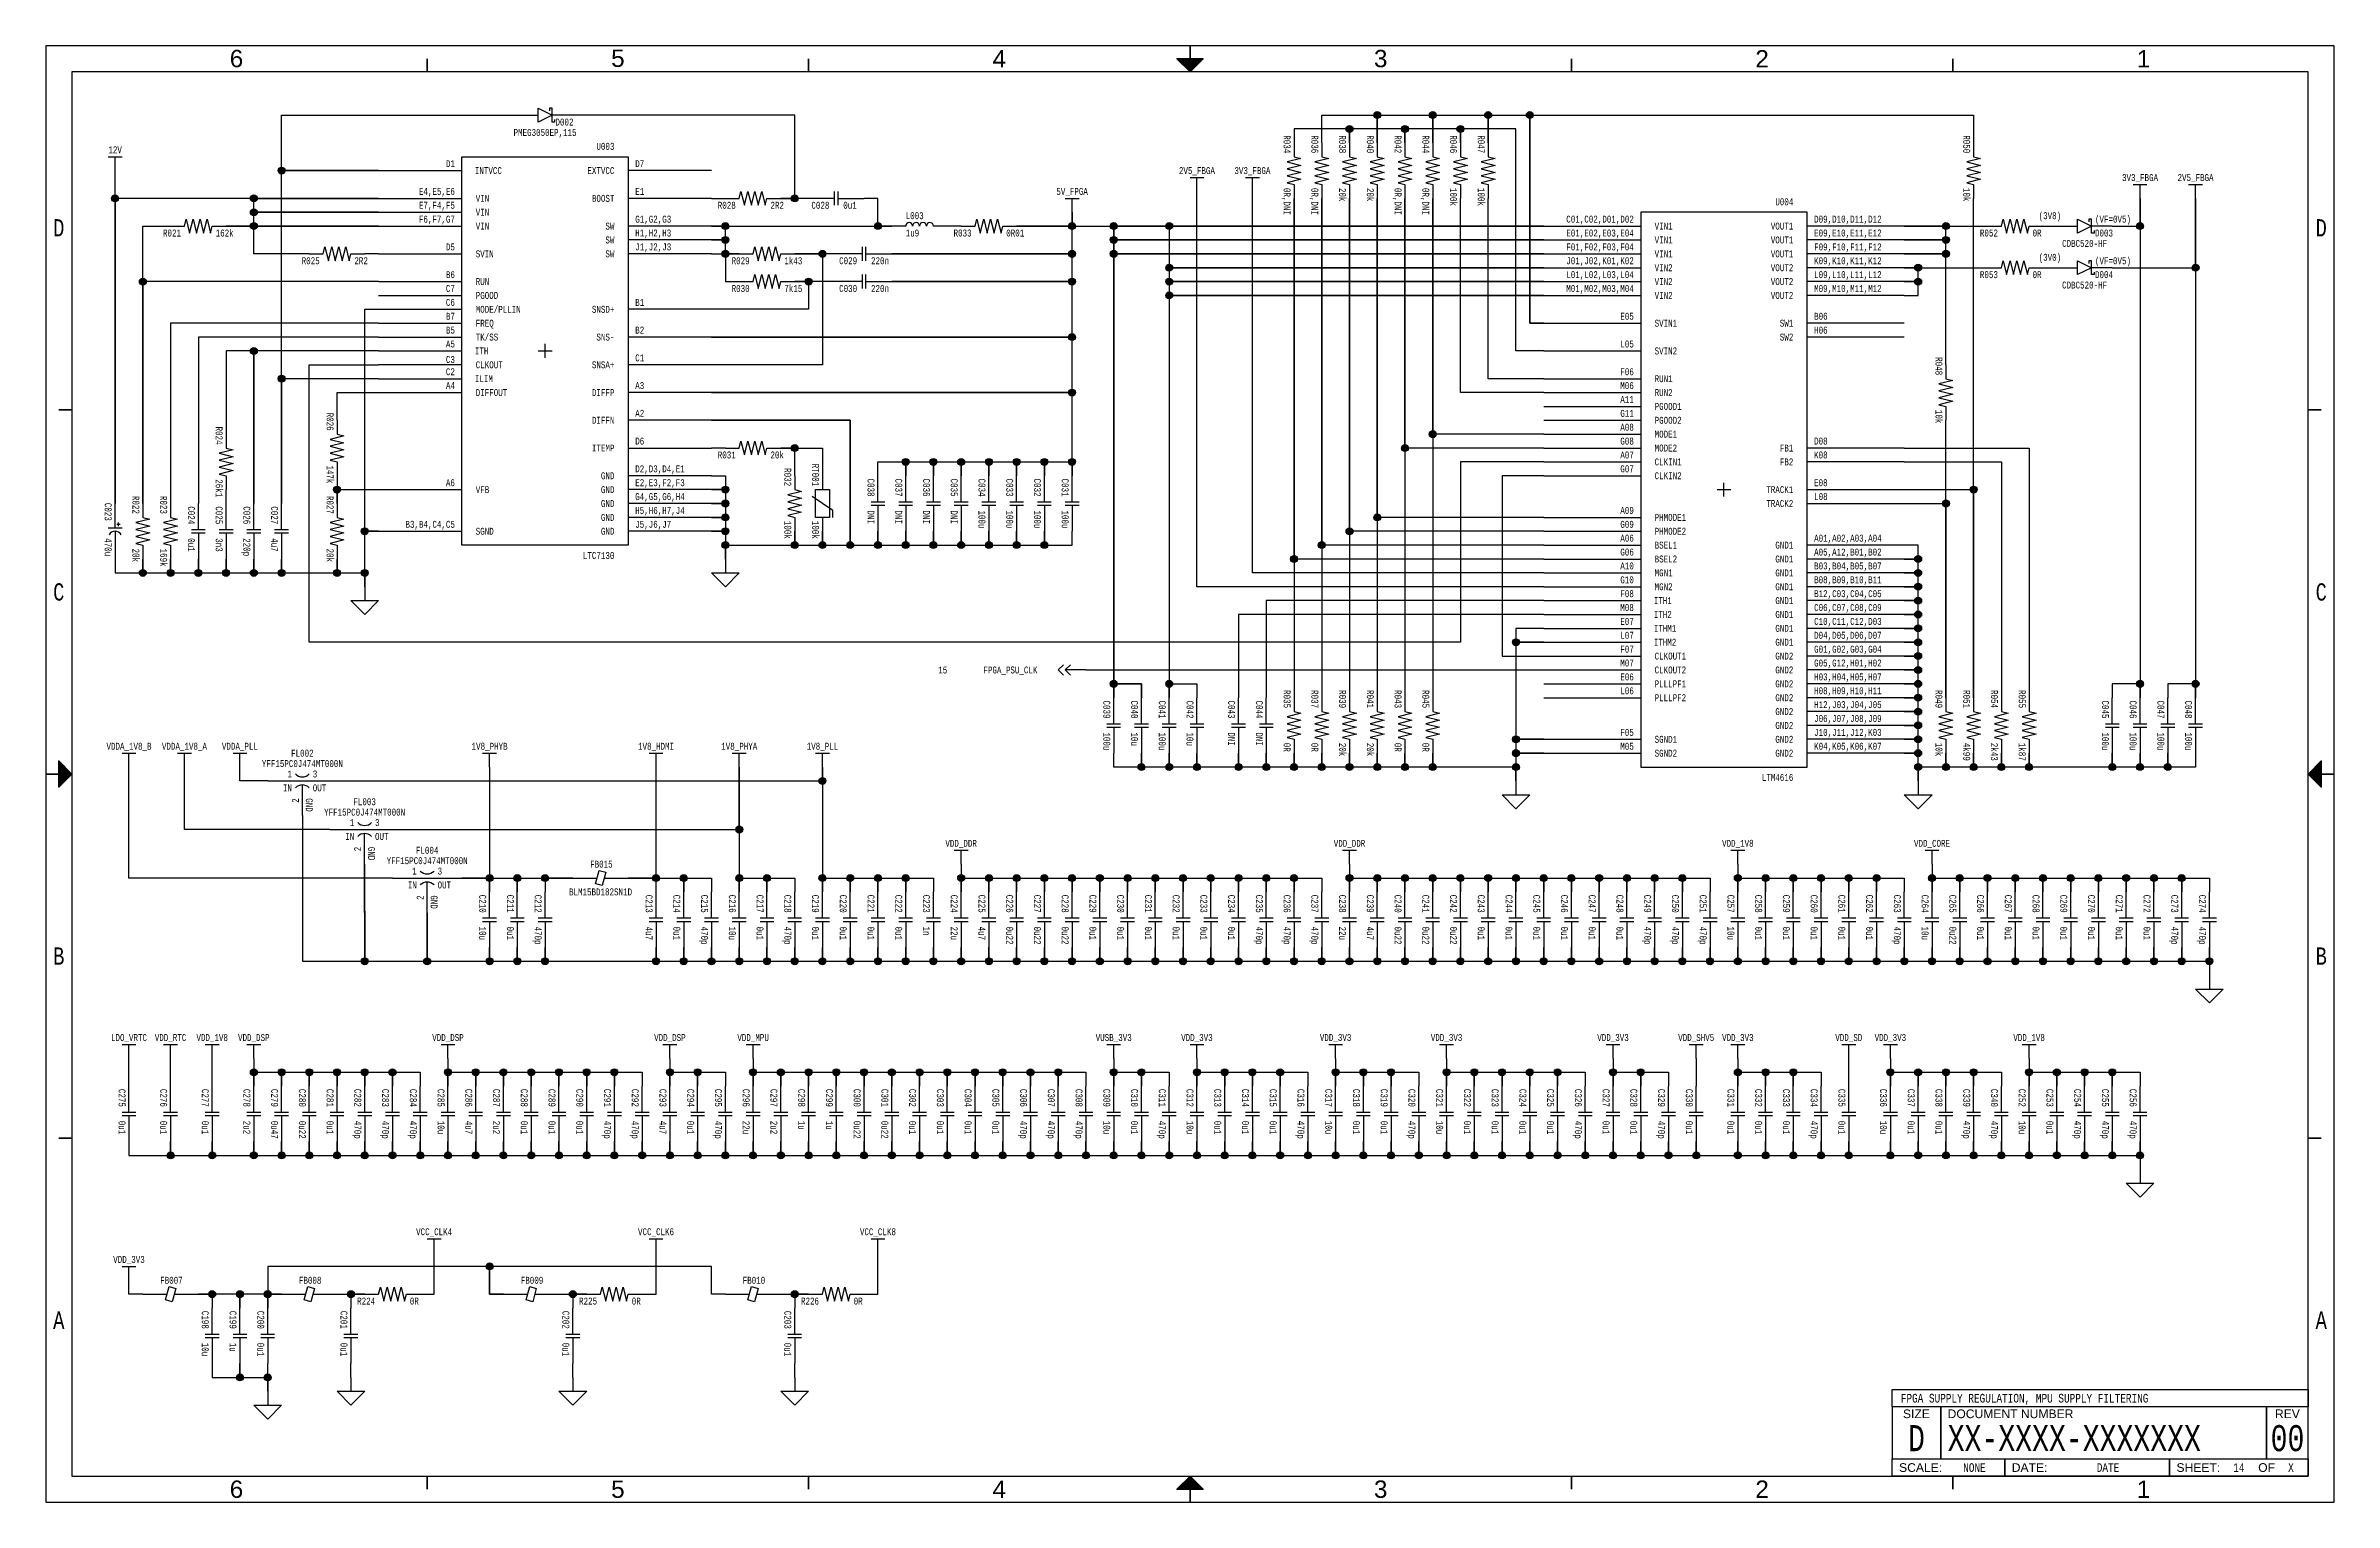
# Paper-space layout '14' of a CAD drawing. Header units: inches. Extents: x 0.2 to 16.8, y 0.2 to 10.8.
import ezdxf
from ezdxf.enums import TextEntityAlignment as Align

# ---------------------------------------------------------------- set-up
doc = ezdxf.new("R2010")
doc.units = ezdxf.units.IN
doc.header["$MEASUREMENT"] = 0
for name, color, linetype in [('BORDER', 13, 'Continuous'), ('COMPONENT', 14, 'Continuous'), ('SIGNAL', 84, 'Continuous'), ('TEXT', 252, 'Continuous')]:
    doc.layers.add(name, color=color, linetype=linetype)
doc.styles.add('Monotxt_75', font='monotxt.shx', dxfattribs={"width": 0.75})
doc.styles.get("Standard").update_dxf_attribs({"font": 'arial.ttf'})

psp = doc.layouts.new('14')

# ---------------------------------------------------------------- texts
at = {"layer": 'TEXT', "style": 'Monotxt_75', "width": 0.75}
for s, p in [('12V', (0.75, 9.975)), ('2V5_FBGA', (8.55, 9.825)), ('3V3_FBGA', (8.95, 9.825)), ('3V3_FBGA', (15.35, 9.775)), ('2V5_FBGA', (15.75, 9.775)), ('5V_FPGA', (7.65, 9.675)), ('(3V8)', (14.7, 9.5)), ('(3V0)', (14.7, 9.2)), ('VDDA_1V8_B', (0.85, 5.675)), ('VDDA_1V8_A', (1.25, 5.675)), ('VDDA_PLL', (1.65, 5.675)), ('1V8_PHYB', (3.45, 5.675)), ('1V8_HDMI', (4.65, 5.675)), ('1V8_PHYA', (5.25, 5.675)), ('1V8_PLL', (5.85, 5.675)), ('VDD_DDR', (6.85, 4.975)), ('VDD_DDR', (9.65, 4.975)), ('VDD_1V8', (12.45, 4.975)), ('VDD_CORE', (13.85, 4.975)), ('LDO_VRTC', (0.85, 3.575)), ('VDD_RTC', (1.15, 3.575)), ('VDD_1V8', (1.45, 3.575)), ('VDD_DSP', (1.75, 3.575)), ('VDD_DSP', (3.15, 3.575)), ('VDD_DSP', (4.75, 3.575)), ('VDD_MPU', (5.35, 3.575)), ('VUSB_3V3', (7.95, 3.575)), ('VDD_3V3', (8.55, 3.575)), ('VDD_3V3', (9.55, 3.575)), ('VDD_3V3', (10.35, 3.575)), ('VDD_3V3', (11.55, 3.575)), ('VDD_SHV5', (12.15, 3.575)), ('VDD_3V3', (12.45, 3.575)), ('VDD_SD', (13.25, 3.575)), ('VDD_3V3', (13.55, 3.575)), ('VDD_1V8', (14.55, 3.575)), ('VCC_CLK4', (3.05, 2.175)), ('VCC_CLK6', (4.65, 2.175)), ('VCC_CLK8', (6.25, 2.175)), ('VDD_3V3', (0.85, 1.975))]:
    psp.add_text(s, height=0.05, dxfattribs=at).set_placement(p, align=Align.CENTER)
for p in [(15.025, 9.475), (15.025, 9.175)]:
    psp.add_text('(VF=0V5)', height=0.05, dxfattribs=at).set_placement(p)
for s, p in [('15', (6.75, 6.25)), ('FPGA_PSU_CLK', (7.4, 6.25))]:
    psp.add_text(s, height=0.05, dxfattribs=at).set_placement(p, align=Align.MIDDLE_RIGHT)
psp.add_text('BLM15BD182SN1D', height=0.05, dxfattribs=at).set_placement((4.25, 4.675), align=Align.TOP_CENTER)

# ---------------------------------------------------------------- blocks, each defined once
blk = doc.blocks.new('ANSI B Frame')
at = {"layer": 'BORDER', "lineweight": 35}
h = blk.add_hatch(color=256, dxfattribs=at)
h.dxf.hatch_style = 1
h.paths.add_polyline_path([(8.59375, 10.65625), (8.5, 10.65625), (8.5, 10.5625)])
h.paths.add_polyline_path([(8.5, 10.5625), (8.5, 10.65625), (8.40625, 10.65625)])
h = blk.add_hatch(color=256, dxfattribs=at)
h.dxf.hatch_style = 1
h.paths.add_polyline_path([(0.34375, 5.59375), (0.34375, 5.5), (0.4375, 5.5)])
h.paths.add_polyline_path([(0.4375, 5.5), (0.34375, 5.5), (0.34375, 5.40625)])
h = blk.add_hatch(color=256, dxfattribs=at)
h.dxf.hatch_style = 1
h.paths.add_polyline_path([(16.65625, 5.59375), (16.65625, 5.5), (16.5625, 5.5)])
h.paths.add_polyline_path([(16.5625, 5.5), (16.65625, 5.5), (16.65625, 5.40625)])
h = blk.add_hatch(color=256, dxfattribs=at)
h.dxf.hatch_style = 1
h.paths.add_polyline_path([(8.59375, 0.34375), (8.5, 0.34375), (8.5, 0.4375)])
h.paths.add_polyline_path([(8.5, 0.4375), (8.5, 0.34375), (8.40625, 0.34375)])
at = {"layer": 'BORDER'}
for points in [[(0.25, 0.25), (16.75, 0.25), (16.75, 10.75), (0.25, 10.75)], [(0.4375, 0.4375), (16.5625, 0.4375), (16.5625, 10.5625), (0.4375, 10.5625)], [(13.5625, 1.0625), (16.5625, 1.0625), (16.5625, 0.9375), (13.5625, 0.9375)], [(13.5625, 0.9375), (13.5625, 0.5625), (13.9125, 0.5625), (13.9125, 0.9375), (13.9125, 0.5625), (16.2625, 0.5625), (16.2625, 0.9375), (16.2625, 0.5625), (16.5625, 0.5625), (16.5625, 0.9375)], [(16.5625, 0.4375), (15.5625, 0.4375), (15.5625, 0.5625), (15.5625, 0.4375), (14.375, 0.4375), (14.375, 0.5625), (14.375, 0.4375), (13.5625, 0.4375), (13.5625, 0.5625), (16.5625, 0.5625)]]:
    blk.add_lwpolyline(points, close=True, dxfattribs=at)
at = {"layer": 'BORDER', "lineweight": 35}
for points in [[(8.5, 10.5625), (8.5, 10.75)], [(3, 10.65625), (3, 10.5625)], [(5.75, 10.65625), (5.75, 10.5625)], [(11.25, 10.65625), (11.25, 10.5625)], [(14, 10.65625), (14, 10.5625)], [(0.34375, 8.125), (0.4375, 8.125)], [(16.65625, 8.125), (16.5625, 8.125)], [(0.4375, 5.5), (0.25, 5.5)], [(16.5625, 5.5), (16.75, 5.5)], [(0.34375, 2.875), (0.4375, 2.875)], [(16.65625, 2.875), (16.5625, 2.875)], [(3, 0.34375), (3, 0.4375)], [(5.75, 0.34375), (5.75, 0.4375)], [(8.5, 0.4375), (8.5, 0.25)], [(11.25, 0.34375), (11.25, 0.4375)], [(14, 0.34375), (14, 0.4375)]]:
    blk.add_lwpolyline(points, dxfattribs=at)
for points in [[(8.5, 10.5625), (8.59375, 10.65625), (8.40625, 10.65625)], [(0.4375, 5.5), (0.34375, 5.59375), (0.34375, 5.40625)], [(16.5625, 5.5), (16.65625, 5.59375), (16.65625, 5.40625)], [(8.5, 0.4375), (8.59375, 0.34375), (8.40625, 0.34375)]]:
    blk.add_lwpolyline(points, close=True, dxfattribs=at)
at = {"layer": 'BORDER', "style": 'Monotxt_75', "width": 0.75}
for s, p in [('D', (0.34375, 9.4375)), ('D', (16.65625, 9.4375)), ('C', (0.34375, 6.8125)), ('C', (16.65625, 6.8125)), ('B', (0.34375, 4.1875)), ('B', (16.65625, 4.1875)), ('A', (0.34375, 1.5625)), ('A', (16.65625, 1.5625))]:
    blk.add_text(s, height=0.125, dxfattribs=at).set_placement(p, align=Align.MIDDLE_CENTER)
at = {"layer": 'BORDER'}
for s, p in [('SIZE', (13.7375, 0.8875)), ('REV', (16.4125, 0.8875)), ('OF', (16.2625, 0.5))]:
    blk.add_text(s, height=0.0625, dxfattribs=at).set_placement(p, align=Align.MIDDLE_CENTER)
for s, p in [('DOCUMENT NUMBER', (13.9625, 0.8875)), ('SCALE:', (13.6125, 0.5)), ('DATE:', (14.425, 0.5)), ('SHEET:', (15.6125, 0.5))]:
    blk.add_text(s, height=0.0625, dxfattribs=at).set_placement(p, align=Align.MIDDLE_LEFT)
at = {"layer": 'BORDER', "flags": 8}
for tag, p in [('ZN6', (1.625, 10.65787)), ('ZN5', (4.375, 10.66009)), ('ZN4', (7.125, 10.65625)), ('ZN3', (9.875, 10.65796)), ('ZN2', (12.625, 10.65574)), ('ZN1', (15.375, 10.65574)), ('ZN6', (1.625, 0.34375)), ('ZN5', (4.375, 0.34375)), ('ZN4', (7.125, 0.34375)), ('ZN3', (9.875, 0.34375)), ('ZN2', (12.625, 0.34375)), ('ZN1', (15.375, 0.34375))]:
    blk.add_attdef(tag, text='', height=0.125, dxfattribs=at).set_placement(p, align=Align.MIDDLE_CENTER)
at = {"layer": 'TEXT', "style": 'Monotxt_75', "width": 0.75, "flags": 8}
for tag, height, p in [('DESRP', 0.0625, (13.625, 1)), ('DWG_NO', 0.1875, (13.9625, 0.7125))]:
    blk.add_attdef(tag, text='', height=height, dxfattribs=at).set_placement(p, align=Align.MIDDLE_LEFT)
for tag, height, p in [('SHTSZ', 0.1875, (13.7375, 0.7125)), ('REV', 0.1875, (16.4125, 0.7125)), ('SCALE', 0.0625, (14.15625, 0.5)), ('REVDATE', 0.0625, (15.11875, 0.5)), ('CURRSHT', 0.0625, (16.0625, 0.5)), ('LASTSHT', 0.0625, (16.4375, 0.5))]:
    blk.add_attdef(tag, text='', height=height, dxfattribs=at).set_placement(p, align=Align.MIDDLE_CENTER)
blk = doc.blocks.new('RES')
blk.add_lwpolyline([(-0.2, 0), (-0.1, 0), (-0.0875, 0.05), (-0.0625, -0.05), (-0.0375, 0.05), (-0.0125, -0.05), (0.0125, 0.05), (0.0375, -0.05), (0.0625, 0.05), (0.0875, -0.05), (0.1, 0), (0.2, 0)])
at = {"layer": 'TEXT', "style": 'Monotxt_75', "width": 0.75, "flags": 8}
blk.add_attdef('REFID', text='', height=0.05, dxfattribs=at).set_placement((-0.125, -0.025), align=Align.TOP_RIGHT)
blk.add_attdef('VALUE', text='', height=0.05, dxfattribs=at).set_placement((0.125, -0.025), align=Align.TOP_LEFT)
blk = doc.blocks.new('CAP')
for points in [[(0, 0.0125), (0, 0.2)], [(-0.05, 0.0125), (0.05, 0.0125)], [(-0.05, -0.0125), (0.05, -0.0125)], [(0, -0.0125), (0, -0.2)]]:
    blk.add_lwpolyline(points)
at = {"layer": 'TEXT', "style": 'Monotxt_75', "width": 0.75, "flags": 8}
blk.add_attdef('REFID', text='', height=0.05, rotation=270, dxfattribs=at).set_placement((-0.025, 0.05), align=Align.TOP_RIGHT)
blk.add_attdef('VALUE', text='', height=0.05, rotation=270, dxfattribs=at).set_placement((-0.025, -0.05), align=Align.TOP_LEFT)
blk = doc.blocks.new('LTC7130')
blk.add_lwpolyline([(-0.6, 1.4), (0.6, 1.4), (0.6, -1.4), (-0.6, -1.4)], close=True)
for points in [[(-1.2, 1.3), (-0.6, 1.3)], [(1.2, 1.3), (0.6, 1.3)], [(-1.2, 1.1), (-0.6, 1.1)], [(-1.2, 1), (-0.6, 1)], [(1.2, 1.1), (0.6, 1.1)], [(-1.2, 0.9), (-0.6, 0.9)], [(1.2, 0.9), (0.6, 0.9)], [(-1.2, 0.7), (-0.6, 0.7)], [(1.2, 0.8), (0.6, 0.8)], [(1.2, 0.7), (0.6, 0.7)], [(-1.2, 0.5), (-0.6, 0.5)], [(-1.2, 0.4), (-0.6, 0.4)], [(-1.2, 0.3), (-0.6, 0.3)], [(-1.2, 0.2), (-0.6, 0.2)], [(1.2, 0.3), (0.6, 0.3)], [(-1.2, 0.1), (-0.6, 0.1)], [(1.2, 0.1), (0.6, 0.1)], [(-1.2, 0), (-0.6, 0)], [(-0.6, -0.1), (-1.2, -0.1)], [(1.2, -0.1), (0.6, -0.1)], [(-1.2, -0.2), (-0.6, -0.2)], [(-1.2, -0.3), (-0.6, -0.3)], [(1.2, -0.3), (0.6, -0.3)], [(1.2, -0.5), (0.6, -0.5)], [(0.6, -0.7), (1.2, -0.7)], [(1.2, -0.9), (0.6, -0.9)], [(-1.2, -1), (-0.6, -1)], [(1.2, -1), (0.6, -1)], [(1.2, -1.1), (0.6, -1.1)], [(-1.2, -1.3), (-0.6, -1.3)], [(1.2, -1.2), (0.6, -1.2)], [(1.2, -1.3), (0.6, -1.3)]]:
    blk.add_lwpolyline(points)
at = {"color": 7}
for points in [[(-0.05, 0), (0, 0), (0, 0.05)], [(0, -0.05), (0, 0), (0.05, 0)]]:
    blk.add_lwpolyline(points, dxfattribs=at)
at = {"layer": 'TEXT', "style": 'Monotxt_75', "width": 0.75}
for s, p in [('D1', (-0.65, 1.325)), ('E4,E5,E6', (-0.65, 1.125)), ('E7,F4,F5', (-0.65, 1.025)), ('F6,F7,G7', (-0.65, 0.925)), ('D5', (-0.65, 0.725)), ('B6', (-0.65, 0.525)), ('C7', (-0.65, 0.425)), ('C6', (-0.65, 0.325)), ('B7', (-0.65, 0.225)), ('B5', (-0.65, 0.125)), ('A5', (-0.65, 0.025)), ('C3', (-0.65, -0.087)), ('C2', (-0.65, -0.175)), ('A4', (-0.65, -0.275)), ('A6', (-0.65, -0.975)), ('B3,B4,C4,C5', (-0.65, -1.275))]:
    blk.add_text(s, height=0.05, dxfattribs=at).set_placement(p, align=Align.RIGHT)
for s, p in [('INTVCC', (-0.506, 1.3)), ('VIN', (-0.5, 1.1)), ('VIN', (-0.5, 1)), ('VIN', (-0.5, 0.9)), ('SVIN', (-0.5, 0.7)), ('RUN', (-0.5, 0.5)), ('MODE/PLLIN', (-0.5, 0.3)), ('PGOOD', (-0.5, 0.4)), ('FREQ', (-0.5, 0.2)), ('ITH', (-0.506, 0)), ('TK/SS', (-0.5, 0.1)), ('CLKOUT', (-0.5, -0.1)), ('ILIM', (-0.506, -0.2)), ('DIFFOUT', (-0.5, -0.3)), ('VFB', (-0.5, -1)), ('SGND', (-0.5, -1.3))]:
    blk.add_text(s, height=0.05, dxfattribs=at).set_placement(p, align=Align.MIDDLE_LEFT)
for s, p in [('EXTVCC', (0.5, 1.3)), ('BOOST', (0.5, 1.1)), ('SW', (0.5, 0.9)), ('SW', (0.5, 0.8)), ('SW', (0.5, 0.7)), ('SNSD+', (0.5, 0.3)), ('SNS-', (0.5, 0.1)), ('SNSA+', (0.5, -0.1)), ('DIFFP', (0.5, -0.3)), ('DIFFN', (0.5, -0.5)), ('ITEMP', (0.5, -0.7)), ('GND', (0.5, -0.9)), ('GND', (0.5, -1)), ('GND', (0.5, -1.1)), ('GND', (0.5, -1.2)), ('GND', (0.5, -1.3))]:
    blk.add_text(s, height=0.05, dxfattribs=at).set_placement(p, align=Align.MIDDLE_RIGHT)
for s, p in [('D7', (0.65, 1.325)), ('E1', (0.65, 1.125)), ('G1,G2,G3', (0.65, 0.925)), ('H1,H2,H3', (0.65, 0.825)), ('J1,J2,J3', (0.65, 0.725)), ('B1', (0.65, 0.325)), ('B2', (0.65, 0.125)), ('C1', (0.65, -0.075)), ('A3', (0.65, -0.275)), ('A2', (0.65, -0.475)), ('D6', (0.65, -0.675)), ('D2,D3,D4,E1', (0.65, -0.875)), ('E2,E3,F2,F3', (0.65, -0.975)), ('G4,G5,G6,H4', (0.65, -1.075)), ('H5,H6,H7,J4', (0.65, -1.175)), ('J5,J6,J7', (0.65, -1.275))]:
    blk.add_text(s, height=0.05, dxfattribs=at).set_placement(p)
blk.add_text('LTC7130', height=0.05, dxfattribs=at).set_placement((0.5, -1.45), align=Align.TOP_RIGHT)
at = {"layer": 'TEXT', "style": 'Monotxt_75', "width": 0.75, "flags": 8}
blk.add_attdef('REFID', text='', height=0.05, dxfattribs=at).set_placement((0.5, 1.45), align=Align.RIGHT)
blk = doc.blocks.new('IND')
blk.add_lwpolyline([(0.2, 0), (0.1, 0, 1), (0.05, 0, 1), (0, 0, 1), (-0.05, 0, 1), (-0.1, 0), (-0.2, 0)], format="xyb")
at = {"layer": 'TEXT', "style": 'Monotxt_75', "width": 0.75, "flags": 8}
blk.add_attdef('REFID', (-0.1, 0.05), '', height=0.05, dxfattribs=at)
blk.add_attdef('VALUE', text='', height=0.05, dxfattribs=at).set_placement((-0.1, -0.025), align=Align.TOP_LEFT)
blk = doc.blocks.new('CONNECT')
blk.add_hatch(color=256).paths.add_polyline_path([(0.0125, 0, 1), (-0.0125, 0, 1)])
blk.add_circle((0, 0), 0.0125)
blk = doc.blocks.new('SUPPLY_BUS')
for points in [[(0, 0), (0.05, 0)], [(0.05, 0.025), (0.05, -0.025)]]:
    blk.add_lwpolyline(points)
blk = doc.blocks.new('CAP_POL')
for points in [[(0, 0.025), (0, 0.2)], [(-0.05, 0.025), (0.05, 0.025)], [(0, 0), (0, -0.2)], [(0.0125, 0.05), (0.0375, 0.05)], [(0.025, 0.0375), (0.025, 0.0625)]]:
    blk.add_lwpolyline(points)
blk.add_arc((0, -0.05), 0.05, 30, 150)
at = {"layer": 'TEXT', "style": 'Monotxt_75', "width": 0.75, "flags": 8}
blk.add_attdef('REFID', text='', height=0.05, rotation=270, dxfattribs=at).set_placement((-0.025, 0.075), align=Align.TOP_RIGHT)
blk.add_attdef('VALUE', text='', height=0.05, rotation=270, dxfattribs=at).set_placement((-0.025, -0.05), align=Align.TOP_LEFT)
blk = doc.blocks.new('LTM4616')
blk.add_lwpolyline([(-0.6, 2), (-0.6, -2), (0.6, -2), (0.6, 2)], close=True)
for points in [[(-1.3, 1.9), (-0.6, 1.9)], [(1.3, 1.9), (0.6, 1.9)], [(-1.3, 1.8), (-0.6, 1.8)], [(-1.3, 1.7), (-0.6, 1.7)], [(1.3, 1.8), (0.6, 1.8)], [(1.3, 1.7), (0.6, 1.7)], [(-1.3, 1.6), (-0.6, 1.6)], [(-1.3, 1.5), (-0.6, 1.5)], [(1.3, 1.6), (0.6, 1.6)], [(1.3, 1.5), (0.6, 1.5)], [(-1.3, 1.4), (-0.6, 1.4)], [(1.3, 1.4), (0.6, 1.4)], [(-1.3, 1.2), (-0.6, 1.2)], [(1.3, 1.2), (0.6, 1.2)], [(-1.3, 1), (-0.6, 1)], [(1.3, 1.1), (0.6, 1.1)], [(-1.3, 0.8), (-0.6, 0.8)], [(-1.3, 0.7), (-0.6, 0.7)], [(-1.3, 0.6), (-0.6, 0.6)], [(-1.3, 0.5), (-0.6, 0.5)], [(-1.3, 0.4), (-0.6, 0.4)], [(-1.3, 0.3), (-0.6, 0.3)], [(-1.3, 0.2), (-0.6, 0.2)], [(1.3, 0.3), (0.6, 0.3)], [(1.3, 0.2), (0.6, 0.2)], [(-1.3, 0.1), (-0.6, 0.1)], [(0.6, 0), (1.3, 0)], [(0.6, -0.1), (1.3, -0.1)], [(-1.3, -0.2), (-0.6, -0.2)], [(-1.3, -0.3), (-0.6, -0.3)], [(-1.3, -0.4), (-0.6, -0.4)], [(1.3, -0.4), (0.6, -0.4)], [(-1.3, -0.5), (-0.6, -0.5)], [(-1.3, -0.6), (-0.6, -0.6)], [(1.3, -0.5), (0.6, -0.5)], [(1.3, -0.6), (0.6, -0.6)], [(-1.3, -0.7), (-0.6, -0.7)], [(-1.3, -0.8), (-0.6, -0.8)], [(1.3, -0.7), (0.6, -0.7)], [(1.3, -0.8), (0.6, -0.8)], [(-1.3, -0.9), (-0.6, -0.9)], [(1.3, -0.9), (0.6, -0.9)], [(-1.3, -1), (-0.6, -1)], [(-1.3, -1.1), (-0.6, -1.1)], [(1.3, -1), (0.6, -1)], [(1.3, -1.1), (0.6, -1.1)], [(-1.3, -1.2), (-0.6, -1.2)], [(-1.3, -1.3), (-0.6, -1.3)], [(1.3, -1.2), (0.6, -1.2)], [(1.3, -1.3), (0.6, -1.3)], [(-1.3, -1.4), (-0.6, -1.4)], [(1.3, -1.4), (0.6, -1.4)], [(-1.3, -1.5), (-0.6, -1.5)], [(1.3, -1.5), (0.6, -1.5)], [(1.3, -1.6), (0.6, -1.6)], [(-1.3, -1.8), (-0.6, -1.8)], [(1.3, -1.7), (0.6, -1.7)], [(1.3, -1.8), (0.6, -1.8)], [(-1.3, -1.9), (-0.6, -1.9)], [(1.3, -1.9), (0.6, -1.9)]]:
    blk.add_lwpolyline(points)
at = {"color": 7}
for points in [[(-0.05, 0), (0, 0), (0, 0.05)], [(0, -0.05), (0, 0), (0.05, 0)]]:
    blk.add_lwpolyline(points, dxfattribs=at)
at = {"layer": 'TEXT', "style": 'Monotxt_75', "width": 0.75}
for s, p in [('C01,C02,D01,D02', (-0.65, 1.925)), ('E01,E02,E03,E04', (-0.65, 1.825)), ('F01,F02,F03,F04', (-0.65, 1.725)), ('J01,J02,K01,K02', (-0.65, 1.625)), ('L01,L02,L03,L04', (-0.65, 1.525)), ('M01,M02,M03,M04', (-0.65, 1.425)), ('E05', (-0.65, 1.225)), ('L05', (-0.65, 1.025)), ('F06', (-0.65, 0.825)), ('A11', (-0.65, 0.625)), ('M06', (-0.65, 0.725)), ('G11', (-0.65, 0.525)), ('A08', (-0.65, 0.425)), ('G08', (-0.65, 0.325)), ('A07', (-0.65, 0.225)), ('G07', (-0.65, 0.125)), ('A09', (-0.65, -0.175)), ('A06', (-0.65, -0.375)), ('G09', (-0.65, -0.275)), ('G06', (-0.65, -0.475)), ('A10', (-0.65, -0.575)), ('G10', (-0.65, -0.675)), ('M08', (-0.65, -0.875)), ('F08', (-0.65, -0.775)), ('E07', (-0.65, -0.975)), ('F07', (-0.65, -1.175)), ('L07', (-0.65, -1.075)), ('M07', (-0.65, -1.275)), ('E06', (-0.65, -1.375)), ('L06', (-0.65, -1.475)), ('F05', (-0.65, -1.775)), ('M05', (-0.65, -1.875))]:
    blk.add_text(s, height=0.05, dxfattribs=at).set_placement(p, align=Align.RIGHT)
for s, p in [('VIN1', (-0.5, 1.9)), ('VIN1', (-0.5, 1.8)), ('VIN1', (-0.5, 1.7)), ('VIN2', (-0.5, 1.6)), ('VIN2', (-0.5, 1.5)), ('VIN2', (-0.5, 1.4)), ('SVIN1', (-0.5, 1.2)), ('SVIN2', (-0.5, 1)), ('RUN1', (-0.5, 0.8)), ('RUN2', (-0.5, 0.7)), ('PGOOD1', (-0.5, 0.6)), ('PGOOD2', (-0.5, 0.5)), ('MODE1', (-0.5, 0.4)), ('MODE2', (-0.5, 0.3)), ('CLKIN1', (-0.5, 0.2)), ('CLKIN2', (-0.5, 0.1)), ('PHMODE1', (-0.5, -0.2)), ('PHMODE2', (-0.5, -0.3)), ('BSEL1', (-0.5, -0.4)), ('BSEL2', (-0.5, -0.5)), ('MGN1', (-0.5, -0.6)), ('ITH1', (-0.506, -0.8)), ('MGN2', (-0.5, -0.7)), ('ITH2', (-0.506, -0.9)), ('ITHM1', (-0.506, -1)), ('ITHM2', (-0.506, -1.1)), ('CLKOUT1', (-0.5, -1.2)), ('CLKOUT2', (-0.5, -1.3)), ('PLLLPF1', (-0.5, -1.4)), ('PLLLPF2', (-0.5, -1.5)), ('SGND1', (-0.5, -1.8)), ('SGND2', (-0.5, -1.9))]:
    blk.add_text(s, height=0.05, dxfattribs=at).set_placement(p, align=Align.MIDDLE_LEFT)
for s, p in [('VOUT1', (0.5, 1.9)), ('VOUT1', (0.5, 1.8)), ('VOUT1', (0.5, 1.7)), ('VOUT2', (0.5, 1.6)), ('VOUT2', (0.5, 1.5)), ('VOUT2', (0.5, 1.4)), ('SW1', (0.5, 1.2)), ('SW2', (0.5, 1.1)), ('FB1', (0.5, 0.3)), ('FB2', (0.5, 0.2)), ('TRACK1', (0.5, 0)), ('TRACK2', (0.5, -0.1)), ('GND1', (0.5, -0.4)), ('GND1', (0.5, -0.5)), ('GND1', (0.5, -0.6)), ('GND1', (0.5, -0.7)), ('GND1', (0.5, -0.8)), ('GND1', (0.5, -0.9)), ('GND1', (0.5, -1)), ('GND1', (0.5, -1.1)), ('GND2', (0.5, -1.2)), ('GND2', (0.5, -1.3)), ('GND2', (0.5, -1.4)), ('GND2', (0.5, -1.5)), ('GND2', (0.5, -1.6)), ('GND2', (0.5, -1.7)), ('GND2', (0.5, -1.8)), ('GND2', (0.5, -1.9))]:
    blk.add_text(s, height=0.05, dxfattribs=at).set_placement(p, align=Align.MIDDLE_RIGHT)
for s, p in [('D09,D10,D11,D12', (0.65, 1.925)), ('E09,E10,E11,E12', (0.65, 1.825)), ('K09,K10,K11,K12', (0.65, 1.625)), ('F09,F10,F11,F12', (0.65, 1.725)), ('L09,L10,L11,L12', (0.65, 1.525)), ('M09,M10,M11,M12', (0.65, 1.425)), ('B06', (0.65, 1.225)), ('H06', (0.65, 1.125)), ('D08', (0.65, 0.325)), ('K08', (0.65, 0.225)), ('E08', (0.65, 0.025)), ('L08', (0.65, -0.075)), ('A01,A02,A03,A04', (0.65, -0.375)), ('A05,A12,B01,B02', (0.65, -0.475)), ('B03,B04,B05,B07', (0.65, -0.575)), ('B08,B09,B10,B11', (0.65, -0.675)), ('C06,C07,C08,C09', (0.65, -0.875)), ('B12,C03,C04,C05', (0.65, -0.775)), ('C10,C11,C12,D03', (0.65, -0.975)), ('G01,G02,G03,G04', (0.65, -1.175)), ('D04,D05,D06,D07', (0.65, -1.075)), ('G05,G12,H01,H02', (0.65, -1.275)), ('H03,H04,H05,H07', (0.65, -1.375)), ('H08,H09,H10,H11', (0.65, -1.475)), ('H12,J03,J04,J05', (0.65, -1.575)), ('J06,J07,J08,J09', (0.65, -1.675)), ('J10,J11,J12,K03', (0.65, -1.775)), ('K04,K05,K06,K07', (0.65, -1.875))]:
    blk.add_text(s, height=0.05, dxfattribs=at).set_placement(p)
blk.add_text('LTM4616', height=0.05, dxfattribs=at).set_placement((0.5, -2.05), align=Align.TOP_RIGHT)
at = {"layer": 'TEXT', "style": 'Monotxt_75', "width": 0.75, "flags": 8}
blk.add_attdef('REFID', text='', height=0.05, dxfattribs=at).set_placement((0.5, 2.05), align=Align.RIGHT)
blk = doc.blocks.new('FLOAT_GND')
blk.add_lwpolyline([(0, 0), (0, -0.05)])
blk.add_lwpolyline([(-0.05, -0.05), (0.05, -0.05), (0, -0.1)], close=True)
blk = doc.blocks.new('TO_CONN')
for points in [[(0, 0), (0.075, 0)], [(0.05625, 0.01875), (0.075, 0), (0.05625, -0.01875)], [(0.08125, 0.01875), (0.1, 0), (0.08125, -0.01875)]]:
    blk.add_lwpolyline(points)
blk = doc.blocks.new('CAP_FT')
for points in [[(-0.25, 0), (0.25, 0)], [(0, -0.25), (0, -0.029)]]:
    blk.add_lwpolyline(points)
for centre, start, end in [((0, 0.1), 225, 315), ((0, -0.1), 45, 135)]:
    blk.add_arc(centre, 0.0707, start, end)
at = {"layer": 'TEXT', "style": 'Monotxt_75', "width": 0.75}
blk.add_text('1', height=0.05, dxfattribs=at).set_placement((-0.075, 0.025), align=Align.RIGHT)
blk.add_text('3', height=0.05, dxfattribs=at).set_placement((0.075, 0.025))
blk.add_text('IN', height=0.05, dxfattribs=at).set_placement((-0.075, -0.025), align=Align.TOP_RIGHT)
blk.add_text('2', height=0.05, rotation=90, dxfattribs=at).set_placement((-0.025, -0.125), align=Align.RIGHT)
blk.add_text('GND', height=0.05, rotation=270, dxfattribs=at).set_placement((0.025, -0.125))
blk.add_text('OUT', height=0.05, dxfattribs=at).set_placement((0.075, -0.025), align=Align.TOP_LEFT)
at = {"layer": 'TEXT', "style": 'Monotxt_75', "width": 0.75, "flags": 8}
for tag, p in [('REFID', (0, 0.175)), ('MFGPN', (0, 0.1))]:
    blk.add_attdef(tag, text='', height=0.05, dxfattribs=at).set_placement(p, align=Align.CENTER)
blk = doc.blocks.new('FeBead')
for points in [[(-0.2, 0), (-0.026, 0)], [(0.026, 0), (0.2, 0)]]:
    blk.add_lwpolyline(points)
blk.add_lwpolyline([(-0.037, -0.042), (-0.011, 0.055), (0.037, 0.042), (0.011, -0.055)], close=True)
at = {"layer": 'TEXT', "style": 'Monotxt_75', "width": 0.75, "flags": 8}
blk.add_attdef('REFID', (-0.075, 0.075), '', height=0.05, dxfattribs=at)
blk = doc.blocks.new('D_SCHOTTKY')
for points in [[(-0.2, 0), (-0.05, 0)], [(0.06875, -0.03125), (0.06875, -0.05), (0.05, -0.05), (0.05, 0.05), (0.03125, 0.05), (0.03125, 0.03125)], [(0.2, 0), (0.05, 0)]]:
    blk.add_lwpolyline(points)
blk.add_lwpolyline([(0.05, 0), (-0.05, -0.05), (-0.05, 0.05)], close=True)
at = {"layer": 'TEXT', "style": 'Monotxt_75', "width": 0.75, "flags": 8}
blk.add_attdef('MFGPN', text='', height=0.05, dxfattribs=at).set_placement((0, -0.1), align=Align.TOP_CENTER)
blk.add_attdef('REFNO', text='', height=0.05, dxfattribs=at).set_placement((0.075, -0.025), align=Align.TOP_LEFT)
blk = doc.blocks.new('NTC')
for points in [[(0, 0.2), (0, 0.1)], [(0.075, -0.1), (0.075, -0.05), (-0.075, 0.05)], [(0, -0.1), (0, -0.2)]]:
    blk.add_lwpolyline(points)
blk.add_lwpolyline([(-0.05, 0.1), (0.05, 0.1), (0.05, -0.1), (-0.05, -0.1)], close=True)
at = {"layer": 'TEXT', "style": 'Monotxt_75', "width": 0.75, "flags": 8}
blk.add_attdef('REFID', text='', height=0.05, rotation=270, dxfattribs=at).set_placement((-0.025, 0.125), align=Align.TOP_RIGHT)
blk.add_attdef('VALUE', text='', height=0.05, rotation=270, dxfattribs=at).set_placement((-0.025, -0.125), align=Align.TOP_LEFT)

# ---------------------------------------------------------------- linework, layer by layer
at = {"layer": 'SIGNAL'}
for points in [[(2.65, 8.35), (1.95, 8.35), (1.95, 7.45), (1.95, 9.85), (2.65, 9.85), (1.975, 9.85), (1.95, 9.875), (1.95, 10.25), (3.65, 10.25)], [(5.75, 9.65), (5.55, 9.65), (5.65, 9.65), (5.65, 10.25), (4.05, 10.25)], [(9.45, 10.05), (9.45, 10.25), (9.825, 10.25), (9.85, 10.225), (9.85, 10.05), (9.85, 10.25), (10.225, 10.25), (10.25, 10.225), (10.25, 10.05), (10.25, 10.25), (10.625, 10.25), (10.65, 10.225), (10.65, 10.05), (10.65, 10.25), (10.95, 10.25), (10.95, 8.75), (11.05, 8.75), (10.95, 8.75), (10.95, 10.225), (10.975, 10.25), (14.15, 10.25), (14.15, 10.05)], [(11.05, 8.55), (10.85, 8.55), (10.85, 10.15), (10.45, 10.15), (10.45, 10.05), (10.45, 10.125), (10.425, 10.15), (10.05, 10.15), (10.05, 10.05), (10.05, 10.125), (10.025, 10.15), (9.65, 10.15), (9.65, 10.05), (9.65, 10.125), (9.625, 10.15), (9.25, 10.15), (9.25, 10.05)], [(2.15, 9.25), (1.75, 9.25), (1.75, 9.45), (2.65, 9.45), (1.55, 9.45), (1.725, 9.45), (1.75, 9.475), (1.75, 9.55), (2.65, 9.55), (1.775, 9.55), (1.75, 9.575), (1.75, 9.65), (2.65, 9.65), (0.75, 9.65), (0.75, 7.45), (0.75, 9.85)], [(5.05, 9.25), (5.15, 9.25), (5.15, 9.35), (5.05, 9.35), (5.125, 9.35), (5.15, 9.375), (5.15, 9.45), (5.05, 9.45), (6.35, 9.45), (6.25, 9.45), (6.25, 9.65), (6.15, 9.65)], [(5.05, 9.65), (5.15, 9.65)], [(11.05, 6.85), (8.55, 6.85), (8.55, 9.7)], [(11.05, 6.95), (8.95, 6.95), (8.95, 9.7)], [(11.05, 7.05), (9.25, 7.05), (9.25, 9.65), (9.25, 6.05)], [(11.05, 7.15), (9.45, 7.15), (9.45, 9.65), (9.45, 6.05)], [(11.05, 7.25), (9.65, 7.25), (9.65, 9.65), (9.65, 6.05)], [(11.05, 7.35), (9.85, 7.35), (9.85, 9.65), (9.85, 6.05)], [(11.05, 7.85), (10.05, 7.85), (10.05, 9.65), (10.05, 6.05)], [(11.05, 7.95), (10.25, 7.95), (10.25, 9.65), (10.25, 6.05)], [(11.05, 8.25), (10.45, 8.25), (10.45, 9.65)], [(11.05, 8.35), (10.65, 8.35), (10.65, 9.65)], [(13.65, 7.55), (14.15, 7.55), (14.15, 6.05), (14.15, 9.65)], [(15.15, 9.45), (15.35, 9.45), (15.35, 9.65), (15.35, 6.05), (15.35, 6.15), (15.15, 6.15), (15.15, 6.05)], [(15.15, 9.15), (15.75, 9.15), (15.75, 9.65), (15.75, 6.05), (15.75, 6.15), (15.55, 6.15), (15.55, 6.05)], [(2.65, 9.05), (0.95, 9.05), (0.95, 7.45), (0.95, 9.45), (1.15, 9.45)], [(6.25, 7.65), (6.25, 7.75), (6.425, 7.75), (6.45, 7.725), (6.45, 7.65), (6.45, 7.75), (6.625, 7.75), (6.65, 7.725), (6.65, 7.65), (6.65, 7.75), (6.825, 7.75), (6.85, 7.725), (6.85, 7.65), (6.85, 7.75), (7.025, 7.75), (7.05, 7.725), (7.05, 7.65), (7.05, 7.75), (7.225, 7.75), (7.25, 7.725), (7.25, 7.65), (7.25, 7.75), (7.425, 7.75), (7.45, 7.725), (7.45, 7.65), (7.45, 7.75), (7.65, 7.75), (7.65, 7.65), (7.65, 8.225), (7.625, 8.25), (5.05, 8.25), (7.65, 8.25), (7.65, 8.625), (7.625, 8.65), (5.05, 8.65), (7.65, 8.65), (7.65, 9.05), (6.35, 9.05), (7.625, 9.05), (7.65, 9.075), (7.65, 9.25), (6.35, 9.25), (7.625, 9.25), (7.65, 9.275), (7.65, 9.55), (7.65, 9.45), (7.25, 9.45), (11.05, 9.45), (7.95, 9.45), (7.95, 6.05), (7.95, 6.15), (8.15, 6.15), (8.15, 6.05), (8.15, 6.15), (7.975, 6.15), (7.95, 6.175), (7.95, 9.35), (11.05, 9.35), (7.975, 9.35), (7.95, 9.325), (7.95, 9.25), (11.05, 9.25), (7.975, 9.25), (7.95, 9.275), (7.95, 9.425), (7.975, 9.45), (8.35, 9.45), (8.35, 9.15), (11.05, 9.15), (8.375, 9.15), (8.35, 9.125), (8.35, 9.05), (11.05, 9.05), (8.375, 9.05), (8.35, 9.025), (8.35, 8.95), (11.05, 8.95), (8.375, 8.95), (8.35, 8.925), (8.35, 6.05), (8.35, 6.15), (8.55, 6.15), (8.55, 6.05)], [(6.85, 9.45), (6.75, 9.45)], [(13.95, 8.45), (13.95, 9.225), (13.925, 9.25), (13.65, 9.25), (13.95, 9.25), (13.95, 9.325), (13.925, 9.35), (13.65, 9.35), (13.95, 9.35), (13.95, 9.45), (13.65, 9.45), (14.25, 9.45)], [(14.65, 9.45), (14.75, 9.45)], [(2.65, 9.25), (2.55, 9.25)], [(5.05, 9.25), (5.25, 9.25), (5.175, 9.25), (5.15, 9.225), (5.15, 9.05), (5.25, 9.05)], [(5.95, 9.25), (5.65, 9.25), (5.85, 9.25), (5.85, 8.45), (5.05, 8.45)], [(13.65, 8.95), (13.75, 8.95), (13.75, 9.025), (13.725, 9.05), (13.65, 9.05), (13.75, 9.05), (13.75, 9.125), (13.725, 9.15), (13.65, 9.15), (14.25, 9.15)], [(14.65, 9.15), (14.75, 9.15)], [(5.95, 9.05), (5.65, 9.05), (5.75, 9.05), (5.75, 8.85), (5.05, 8.85)], [(0.75, 7.05), (0.75, 6.95), (0.95, 6.95), (0.95, 7.05), (0.95, 6.975), (0.975, 6.95), (1.15, 6.95), (1.15, 7.05), (1.15, 6.975), (1.175, 6.95), (1.35, 6.95), (1.35, 7.05), (1.35, 6.975), (1.375, 6.95), (1.55, 6.95), (1.55, 7.05), (1.55, 6.975), (1.575, 6.95), (1.75, 6.95), (1.75, 7.05), (1.75, 6.975), (1.775, 6.95), (1.95, 6.95), (1.95, 7.05), (1.95, 6.975), (1.975, 6.95), (2.35, 6.95), (2.35, 7.05), (2.35, 6.975), (2.375, 6.95), (2.55, 6.95), (2.55, 6.85), (2.55, 7.25), (2.65, 7.25), (2.575, 7.25), (2.55, 7.275), (2.55, 8.85), (2.65, 8.85)], [(2.65, 8.75), (1.15, 8.75), (1.15, 7.45)], [(2.65, 8.65), (1.35, 8.65), (1.35, 7.45)], [(2.65, 8.55), (1.75, 8.55), (1.75, 7.45), (1.75, 8.525), (1.725, 8.55), (1.55, 8.55), (1.55, 7.95)], [(11.05, 7.75), (10.45, 7.75), (10.45, 6.45), (2.15, 6.45), (2.15, 8.45), (2.65, 8.45)], [(2.35, 8.05), (2.35, 8.25), (2.65, 8.25)], [(5.05, 7.65), (5.15, 7.65), (5.15, 7.55), (5.05, 7.55), (5.125, 7.55), (5.15, 7.525), (5.15, 7.45), (5.05, 7.45), (5.125, 7.45), (5.15, 7.425), (5.15, 7.35), (5.05, 7.35), (5.125, 7.35), (5.15, 7.325), (5.15, 7.25), (5.05, 7.25), (5.125, 7.25), (5.15, 7.225), (5.15, 7.05), (5.15, 7.05), (5.15, 7.15), (5.65, 7.15), (5.65, 7.25), (5.65, 7.175), (5.675, 7.15), (5.85, 7.15), (5.85, 7.25), (5.85, 7.175), (5.875, 7.15), (6.05, 7.15), (6.05, 8.05), (5.05, 8.05), (6.05, 8.05), (6.05, 7.175), (6.075, 7.15), (6.25, 7.15), (6.25, 7.25), (6.25, 7.175), (6.275, 7.15), (6.45, 7.15), (6.45, 7.25), (6.45, 7.175), (6.475, 7.15), (6.65, 7.15), (6.65, 7.25), (6.65, 7.175), (6.675, 7.15), (6.85, 7.15), (6.85, 7.25), (6.85, 7.175), (6.875, 7.15), (7.05, 7.15), (7.05, 7.25), (7.05, 7.175), (7.075, 7.15), (7.25, 7.15), (7.25, 7.25), (7.25, 7.175), (7.275, 7.15), (7.45, 7.15), (7.45, 7.25), (7.45, 7.175), (7.475, 7.15), (7.65, 7.15), (7.65, 7.25)], [(13.65, 7.45), (13.95, 7.45), (13.95, 6.05), (13.95, 8.05)], [(5.15, 7.85), (5.05, 7.85)], [(5.65, 7.65), (5.65, 7.85), (5.55, 7.85), (5.85, 7.85), (5.85, 7.65)], [(13.65, 7.85), (14.55, 7.85), (14.55, 6.05)], [(2.35, 7.65), (2.35, 7.45), (2.35, 7.55), (2.65, 7.55)], [(11.05, 7.65), (10.75, 7.65), (10.75, 6.35), (11.05, 6.35)], [(13.65, 7.75), (14.35, 7.75), (14.35, 6.05)], [(1.55, 7.45), (1.55, 7.55)], [(15.75, 5.65), (15.75, 5.55), (15.55, 5.55), (15.55, 5.65), (15.55, 5.575), (15.525, 5.55), (15.35, 5.55), (15.35, 5.65), (15.35, 5.575), (15.325, 5.55), (15.15, 5.55), (15.15, 5.65), (15.15, 5.575), (15.125, 5.55), (14.55, 5.55), (14.55, 5.65), (14.55, 5.575), (14.525, 5.55), (14.35, 5.55), (14.35, 5.65), (14.35, 5.575), (14.325, 5.55), (14.15, 5.55), (14.15, 5.65), (14.15, 5.575), (14.125, 5.55), (13.95, 5.55), (13.95, 5.65), (13.95, 5.575), (13.925, 5.55), (13.75, 5.55), (13.75, 5.45), (13.75, 5.65), (13.65, 5.65), (13.725, 5.65), (13.75, 5.675), (13.75, 5.75), (13.65, 5.75), (13.725, 5.75), (13.75, 5.775), (13.75, 5.85), (13.65, 5.85), (13.725, 5.85), (13.75, 5.875), (13.75, 5.95), (13.65, 5.95), (13.725, 5.95), (13.75, 5.975), (13.75, 6.05), (13.65, 6.05), (13.725, 6.05), (13.75, 6.075), (13.75, 6.15), (13.65, 6.15), (13.725, 6.15), (13.75, 6.175), (13.75, 6.25), (13.65, 6.25), (13.725, 6.25), (13.75, 6.275), (13.75, 6.35), (13.65, 6.35), (13.725, 6.35), (13.75, 6.375), (13.75, 6.45), (13.65, 6.45), (13.725, 6.45), (13.75, 6.475), (13.75, 6.55), (13.65, 6.55), (13.725, 6.55), (13.75, 6.575), (13.75, 6.65), (13.65, 6.65), (13.725, 6.65), (13.75, 6.675), (13.75, 6.75), (13.65, 6.75), (13.725, 6.75), (13.75, 6.775), (13.75, 6.85), (13.65, 6.85), (13.725, 6.85), (13.75, 6.875), (13.75, 6.95), (13.65, 6.95), (13.725, 6.95), (13.75, 6.975), (13.75, 7.05), (13.65, 7.05), (13.725, 7.05), (13.75, 7.075), (13.75, 7.15), (13.65, 7.15)], [(11.05, 6.65), (8.85, 6.65), (8.85, 6.05)], [(11.05, 6.75), (9.05, 6.75), (9.05, 6.05)], [(11.05, 6.55), (10.85, 6.55), (10.85, 6.45), (11.05, 6.45), (10.875, 6.45), (10.85, 6.425), (10.85, 5.75), (11.05, 5.75), (10.875, 5.75), (10.85, 5.725), (10.85, 5.65), (11.05, 5.65), (10.875, 5.65), (10.85, 5.625), (10.85, 5.45), (10.85, 5.55), (10.275, 5.55), (10.25, 5.575), (10.25, 5.65), (10.25, 5.55), (10.075, 5.55), (10.05, 5.575), (10.05, 5.65), (10.05, 5.55), (9.875, 5.55), (9.85, 5.575), (9.85, 5.65), (9.85, 5.55), (9.675, 5.55), (9.65, 5.575), (9.65, 5.65), (9.65, 5.55), (9.475, 5.55), (9.45, 5.575), (9.45, 5.65), (9.45, 5.55), (9.275, 5.55), (9.25, 5.575), (9.25, 5.65), (9.25, 5.55), (9.075, 5.55), (9.05, 5.575), (9.05, 5.65), (9.05, 5.55), (8.875, 5.55), (8.85, 5.575), (8.85, 5.65), (8.85, 5.55), (8.575, 5.55), (8.55, 5.575), (8.55, 5.65), (8.55, 5.55), (8.375, 5.55), (8.35, 5.575), (8.35, 5.65), (8.35, 5.55), (8.175, 5.55), (8.15, 5.575), (8.15, 5.65), (8.15, 5.55), (7.95, 5.55), (7.95, 5.65)], [(7.75, 6.25), (7.75, 6.25), (11.05, 6.25)], [(2.75, 4.75), (0.85, 4.75), (0.85, 5.55)], [(2.299, 5.1), (1.25, 5.1), (1.25, 5.55)], [(1.85, 5.45), (1.65, 5.45), (1.65, 5.55)], [(2.35, 5.45), (5.85, 5.45), (5.85, 5.55), (5.85, 4.65), (5.85, 4.75), (6.05, 4.75), (6.05, 4.65), (6.05, 4.725), (6.075, 4.75), (6.25, 4.75), (6.25, 4.65), (6.25, 4.725), (6.275, 4.75), (6.45, 4.75), (6.45, 4.65), (6.45, 4.725), (6.475, 4.75), (6.65, 4.75), (6.65, 4.65)], [(2.799, 5.1), (5.25, 5.1), (5.25, 5.55), (5.25, 4.65), (5.25, 4.75), (5.45, 4.75), (5.45, 4.65), (5.45, 4.725), (5.475, 4.75), (5.65, 4.75), (5.65, 4.65)], [(3.45, 5.55), (3.45, 4.65), (3.45, 4.75), (3.25, 4.75), (3.65, 4.75), (3.65, 4.65), (3.65, 4.725), (3.675, 4.75), (4.05, 4.75), (3.85, 4.75), (3.85, 4.65)], [(4.65, 4.65), (4.65, 5.55)], [(2.1, 5.2), (2.1, 4.15), (2.55, 4.15), (2.549, 4.85), (2.55, 4.175), (2.575, 4.15), (3, 4.15), (3, 4.5), (3, 4.175), (3.025, 4.15), (3.45, 4.15), (3.45, 4.25), (3.45, 4.175), (3.475, 4.15), (3.65, 4.15), (3.65, 4.25), (3.65, 4.175), (3.675, 4.15), (3.85, 4.15), (3.85, 4.25), (3.85, 4.175), (3.875, 4.15), (4.65, 4.15), (4.65, 4.25), (4.65, 4.175), (4.675, 4.15), (4.85, 4.15), (4.85, 4.25), (4.85, 4.175), (4.875, 4.15), (5.05, 4.15), (5.05, 4.25), (5.05, 4.175), (5.075, 4.15), (5.25, 4.15), (5.25, 4.25), (5.25, 4.175), (5.275, 4.15), (5.45, 4.15), (5.45, 4.25), (5.45, 4.175), (5.475, 4.15), (5.65, 4.15), (5.65, 4.25), (5.65, 4.175), (5.675, 4.15), (5.85, 4.15), (5.85, 4.25), (5.85, 4.175), (5.875, 4.15), (6.05, 4.15), (6.05, 4.25), (6.05, 4.175), (6.075, 4.15), (6.25, 4.15), (6.25, 4.25), (6.25, 4.175), (6.275, 4.15), (6.45, 4.15), (6.45, 4.25), (6.45, 4.175), (6.475, 4.15), (6.65, 4.15), (6.65, 4.25), (6.65, 4.175), (6.675, 4.15), (6.85, 4.15), (6.85, 4.25), (6.85, 4.175), (6.875, 4.15), (7.05, 4.15), (7.05, 4.25), (7.05, 4.175), (7.075, 4.15), (7.25, 4.15), (7.25, 4.25), (7.25, 4.175), (7.275, 4.15), (7.45, 4.15), (7.45, 4.25), (7.45, 4.175), (7.475, 4.15), (7.65, 4.15), (7.65, 4.25), (7.65, 4.175), (7.675, 4.15), (7.85, 4.15), (7.85, 4.25), (7.85, 4.175), (7.875, 4.15), (8.05, 4.15), (8.05, 4.25), (8.05, 4.175), (8.075, 4.15), (8.25, 4.15), (8.25, 4.25), (8.25, 4.175), (8.275, 4.15), (8.45, 4.15), (8.45, 4.25), (8.45, 4.175), (8.475, 4.15), (8.65, 4.15), (8.65, 4.25), (8.65, 4.175), (8.675, 4.15), (8.85, 4.15), (8.85, 4.25), (8.85, 4.175), (8.875, 4.15), (9.05, 4.15), (9.05, 4.25), (9.05, 4.175), (9.075, 4.15), (9.25, 4.15), (9.25, 4.25), (9.25, 4.175), (9.275, 4.15), (9.45, 4.15), (9.45, 4.25), (9.45, 4.175), (9.475, 4.15), (9.65, 4.15), (9.65, 4.25), (9.65, 4.175), (9.675, 4.15), (9.85, 4.15), (9.85, 4.25), (9.85, 4.175), (9.875, 4.15), (10.05, 4.15), (10.05, 4.25), (10.05, 4.175), (10.075, 4.15), (10.25, 4.15), (10.25, 4.25), (10.25, 4.175), (10.275, 4.15), (10.45, 4.15), (10.45, 4.25), (10.45, 4.175), (10.475, 4.15), (10.65, 4.15), (10.65, 4.25), (10.65, 4.175), (10.675, 4.15), (10.85, 4.15), (10.85, 4.25), (10.85, 4.175), (10.875, 4.15), (11.05, 4.15), (11.05, 4.25), (11.05, 4.175), (11.075, 4.15), (11.25, 4.15), (11.25, 4.25), (11.25, 4.175), (11.275, 4.15), (11.45, 4.15), (11.45, 4.25), (11.45, 4.175), (11.475, 4.15), (11.65, 4.15), (11.65, 4.25), (11.65, 4.175), (11.675, 4.15), (11.85, 4.15), (11.85, 4.25), (11.85, 4.175), (11.875, 4.15), (12.05, 4.15), (12.05, 4.25), (12.05, 4.175), (12.075, 4.15), (12.25, 4.15), (12.25, 4.25), (12.25, 4.175), (12.275, 4.15), (12.45, 4.15), (12.45, 4.25), (12.45, 4.175), (12.475, 4.15), (12.65, 4.15), (12.65, 4.25), (12.65, 4.175), (12.675, 4.15), (12.85, 4.15), (12.85, 4.25), (12.85, 4.175), (12.875, 4.15), (13.05, 4.15), (13.05, 4.25), (13.05, 4.175), (13.075, 4.15), (13.25, 4.15), (13.25, 4.25), (13.25, 4.175), (13.275, 4.15), (13.45, 4.15), (13.45, 4.25), (13.45, 4.175), (13.475, 4.15), (13.65, 4.15), (13.65, 4.25), (13.65, 4.175), (13.675, 4.15), (13.85, 4.15), (13.85, 4.25), (13.85, 4.175), (13.875, 4.15), (14.05, 4.15), (14.05, 4.25), (14.05, 4.175), (14.075, 4.15), (14.25, 4.15), (14.25, 4.25), (14.25, 4.175), (14.275, 4.15), (14.45, 4.15), (14.45, 4.25), (14.45, 4.175), (14.475, 4.15), (14.65, 4.15), (14.65, 4.25), (14.65, 4.175), (14.675, 4.15), (14.85, 4.15), (14.85, 4.25), (14.85, 4.175), (14.875, 4.15), (15.05, 4.15), (15.05, 4.25), (15.05, 4.175), (15.075, 4.15), (15.25, 4.15), (15.25, 4.25), (15.25, 4.175), (15.275, 4.15), (15.45, 4.15), (15.45, 4.25), (15.45, 4.175), (15.475, 4.15), (15.65, 4.15), (15.65, 4.25), (15.65, 4.175), (15.675, 4.15), (15.85, 4.15), (15.85, 4.25), (15.85, 4.05)], [(6.85, 4.85), (6.85, 4.65), (6.85, 4.75), (7.05, 4.75), (7.05, 4.65), (7.05, 4.725), (7.075, 4.75), (7.25, 4.75), (7.25, 4.65), (7.25, 4.725), (7.275, 4.75), (7.45, 4.75), (7.45, 4.65), (7.45, 4.725), (7.475, 4.75), (7.65, 4.75), (7.65, 4.65), (7.65, 4.725), (7.675, 4.75), (7.85, 4.75), (7.85, 4.65), (7.85, 4.725), (7.875, 4.75), (8.05, 4.75), (8.05, 4.65), (8.05, 4.725), (8.075, 4.75), (8.25, 4.75), (8.25, 4.65), (8.25, 4.725), (8.275, 4.75), (8.45, 4.75), (8.45, 4.65), (8.45, 4.725), (8.475, 4.75), (8.65, 4.75), (8.65, 4.65), (8.65, 4.725), (8.675, 4.75), (8.85, 4.75), (8.85, 4.65), (8.85, 4.725), (8.875, 4.75), (9.05, 4.75), (9.05, 4.65), (9.05, 4.725), (9.075, 4.75), (9.25, 4.75), (9.25, 4.65), (9.25, 4.725), (9.275, 4.75), (9.45, 4.75), (9.45, 4.65)], [(9.65, 4.85), (9.65, 4.65), (9.65, 4.75), (9.85, 4.75), (9.85, 4.65), (9.85, 4.725), (9.875, 4.75), (10.05, 4.75), (10.05, 4.65), (10.05, 4.725), (10.075, 4.75), (10.25, 4.75), (10.25, 4.65), (10.25, 4.725), (10.275, 4.75), (10.45, 4.75), (10.45, 4.65), (10.45, 4.725), (10.475, 4.75), (10.65, 4.75), (10.65, 4.65), (10.65, 4.725), (10.675, 4.75), (10.85, 4.75), (10.85, 4.65), (10.85, 4.725), (10.875, 4.75), (11.05, 4.75), (11.05, 4.65), (11.05, 4.725), (11.075, 4.75), (11.25, 4.75), (11.25, 4.65), (11.25, 4.725), (11.275, 4.75), (11.45, 4.75), (11.45, 4.65), (11.45, 4.725), (11.475, 4.75), (11.65, 4.75), (11.65, 4.65), (11.65, 4.725), (11.675, 4.75), (11.85, 4.75), (11.85, 4.65), (11.85, 4.725), (11.875, 4.75), (12.05, 4.75), (12.05, 4.65), (12.05, 4.725), (12.075, 4.75), (12.25, 4.75), (12.25, 4.65)], [(12.45, 4.85), (12.45, 4.65), (12.45, 4.75), (12.65, 4.75), (12.65, 4.65), (12.65, 4.725), (12.675, 4.75), (12.85, 4.75), (12.85, 4.65), (12.85, 4.725), (12.875, 4.75), (13.05, 4.75), (13.05, 4.65), (13.05, 4.725), (13.075, 4.75), (13.25, 4.75), (13.25, 4.65), (13.25, 4.725), (13.275, 4.75), (13.45, 4.75), (13.45, 4.65), (13.45, 4.725), (13.475, 4.75), (13.65, 4.75), (13.65, 4.65)], [(13.85, 4.85), (13.85, 4.65), (13.85, 4.75), (14.05, 4.75), (14.05, 4.65), (14.05, 4.725), (14.075, 4.75), (14.25, 4.75), (14.25, 4.65), (14.25, 4.725), (14.275, 4.75), (14.45, 4.75), (14.45, 4.65), (14.45, 4.725), (14.475, 4.75), (14.65, 4.75), (14.65, 4.65), (14.65, 4.725), (14.675, 4.75), (14.85, 4.75), (14.85, 4.65), (14.85, 4.725), (14.875, 4.75), (15.05, 4.75), (15.05, 4.65), (15.05, 4.725), (15.075, 4.75), (15.25, 4.75), (15.25, 4.65), (15.25, 4.725), (15.275, 4.75), (15.45, 4.75), (15.45, 4.65), (15.45, 4.725), (15.475, 4.75), (15.65, 4.75), (15.65, 4.65), (15.65, 4.725), (15.675, 4.75), (15.85, 4.75), (15.85, 4.65)], [(4.65, 4.65), (4.65, 4.75), (4.45, 4.75), (4.85, 4.75), (4.85, 4.65), (4.85, 4.725), (4.875, 4.75), (5.05, 4.75), (5.05, 4.65)], [(0.85, 3.25), (0.85, 3.45)], [(1.15, 3.25), (1.15, 3.45)], [(1.45, 3.25), (1.45, 3.45)], [(1.75, 3.45), (1.75, 3.25), (1.75, 3.325), (1.775, 3.35), (1.95, 3.35), (1.95, 3.25), (1.95, 3.325), (1.975, 3.35), (2.15, 3.35), (2.15, 3.25), (2.15, 3.325), (2.175, 3.35), (2.35, 3.35), (2.35, 3.25), (2.35, 3.325), (2.375, 3.35), (2.55, 3.35), (2.55, 3.25), (2.55, 3.325), (2.575, 3.35), (2.75, 3.35), (2.75, 3.25), (2.75, 3.325), (2.775, 3.35), (2.95, 3.35), (2.95, 3.25)], [(3.15, 3.45), (3.15, 3.25), (3.15, 3.325), (3.175, 3.35), (3.35, 3.35), (3.35, 3.25), (3.35, 3.325), (3.375, 3.35), (3.55, 3.35), (3.55, 3.25), (3.55, 3.325), (3.575, 3.35), (3.75, 3.35), (3.75, 3.25), (3.75, 3.325), (3.775, 3.35), (3.95, 3.35), (3.95, 3.25), (3.95, 3.325), (3.975, 3.35), (4.15, 3.35), (4.15, 3.25), (4.15, 3.325), (4.175, 3.35), (4.35, 3.35), (4.35, 3.25), (4.35, 3.325), (4.375, 3.35), (4.55, 3.35), (4.55, 3.25)], [(4.75, 3.45), (4.75, 3.25), (4.75, 3.325), (4.775, 3.35), (4.95, 3.35), (4.95, 3.25), (4.95, 3.325), (4.975, 3.35), (5.15, 3.35), (5.15, 3.25)], [(5.35, 3.45), (5.35, 3.25), (5.35, 3.325), (5.375, 3.35), (5.55, 3.35), (5.55, 3.25), (5.55, 3.325), (5.575, 3.35), (5.75, 3.35), (5.75, 3.25), (5.75, 3.325), (5.775, 3.35), (5.95, 3.35), (5.95, 3.25), (5.95, 3.325), (5.975, 3.35), (6.15, 3.35), (6.15, 3.25), (6.15, 3.325), (6.175, 3.35), (6.35, 3.35), (6.35, 3.25), (6.35, 3.325), (6.375, 3.35), (6.55, 3.35), (6.55, 3.25), (6.55, 3.325), (6.575, 3.35), (6.75, 3.35), (6.75, 3.25), (6.75, 3.325), (6.775, 3.35), (6.95, 3.35), (6.95, 3.25), (6.95, 3.325), (6.975, 3.35), (7.15, 3.35), (7.15, 3.25), (7.15, 3.325), (7.175, 3.35), (7.35, 3.35), (7.35, 3.25), (7.35, 3.325), (7.375, 3.35), (7.55, 3.35), (7.55, 3.25), (7.55, 3.325), (7.575, 3.35), (7.75, 3.35), (7.75, 3.25)], [(7.95, 3.45), (7.95, 3.25), (7.95, 3.325), (7.975, 3.35), (8.15, 3.35), (8.15, 3.25), (8.15, 3.325), (8.175, 3.35), (8.35, 3.35), (8.35, 3.25)], [(8.55, 3.45), (8.55, 3.25), (8.55, 3.35), (8.75, 3.35), (8.75, 3.25), (8.75, 3.325), (8.775, 3.35), (8.95, 3.35), (8.95, 3.25), (8.95, 3.325), (8.975, 3.35), (9.15, 3.35), (9.15, 3.25), (9.15, 3.325), (9.175, 3.35), (9.35, 3.35), (9.35, 3.25)], [(9.55, 3.45), (9.55, 3.25), (9.55, 3.35), (9.75, 3.35), (9.75, 3.25), (9.75, 3.325), (9.775, 3.35), (9.95, 3.35), (9.95, 3.25), (9.95, 3.325), (9.975, 3.35), (10.15, 3.35), (10.15, 3.25)], [(10.35, 3.45), (10.35, 3.25), (10.35, 3.325), (10.375, 3.35), (10.55, 3.35), (10.55, 3.25), (10.55, 3.325), (10.575, 3.35), (10.75, 3.35), (10.75, 3.25), (10.75, 3.325), (10.775, 3.35), (10.95, 3.35), (10.95, 3.25), (10.95, 3.325), (10.975, 3.35), (11.15, 3.35), (11.15, 3.25), (11.15, 3.325), (11.175, 3.35), (11.35, 3.35), (11.35, 3.25)], [(11.55, 3.45), (11.55, 3.25), (11.55, 3.35), (11.75, 3.35), (11.75, 3.25), (11.75, 3.325), (11.775, 3.35), (11.95, 3.35), (11.95, 3.25)], [(12.15, 3.45), (12.15, 3.25)], [(12.45, 3.45), (12.45, 3.25), (12.45, 3.35), (12.65, 3.35), (12.65, 3.25), (12.65, 3.325), (12.675, 3.35), (12.85, 3.35), (12.85, 3.25), (12.85, 3.325), (12.875, 3.35), (13.05, 3.35), (13.05, 3.25)], [(13.25, 3.25), (13.25, 3.45)], [(13.55, 3.45), (13.55, 3.25), (13.55, 3.35), (13.75, 3.35), (13.75, 3.25), (13.75, 3.325), (13.775, 3.35), (13.95, 3.35), (13.95, 3.25), (13.95, 3.325), (13.975, 3.35), (14.15, 3.35), (14.15, 3.25), (14.15, 3.325), (14.175, 3.35), (14.35, 3.35), (14.35, 3.25)], [(14.55, 3.45), (14.55, 3.25), (14.55, 3.35), (14.75, 3.35), (14.75, 3.25), (14.75, 3.325), (14.775, 3.35), (14.95, 3.35), (14.95, 3.25), (14.95, 3.325), (14.975, 3.35), (15.15, 3.35), (15.15, 3.25), (15.15, 3.325), (15.175, 3.35), (15.35, 3.35), (15.35, 3.25)], [(0.85, 2.85), (0.85, 2.75), (1.125, 2.75), (1.15, 2.775), (1.15, 2.85), (1.15, 2.75), (1.45, 2.75), (1.45, 2.85), (1.45, 2.775), (1.475, 2.75), (1.75, 2.75), (1.75, 2.85), (1.75, 2.775), (1.775, 2.75), (1.95, 2.75), (1.95, 2.85), (1.95, 2.775), (1.975, 2.75), (2.15, 2.75), (2.15, 2.85), (2.15, 2.775), (2.175, 2.75), (2.35, 2.75), (2.35, 2.85), (2.35, 2.775), (2.375, 2.75), (2.55, 2.75), (2.55, 2.85), (2.55, 2.775), (2.575, 2.75), (2.75, 2.75), (2.75, 2.85), (2.75, 2.775), (2.775, 2.75), (2.95, 2.75), (2.95, 2.85), (2.95, 2.775), (2.975, 2.75), (3.15, 2.75), (3.15, 2.85), (3.15, 2.775), (3.175, 2.75), (3.35, 2.75), (3.35, 2.85), (3.35, 2.775), (3.375, 2.75), (3.55, 2.75), (3.55, 2.85), (3.55, 2.775), (3.575, 2.75), (3.75, 2.75), (3.75, 2.85), (3.75, 2.775), (3.775, 2.75), (3.95, 2.75), (3.95, 2.85), (3.95, 2.775), (3.975, 2.75), (4.15, 2.75), (4.15, 2.85), (4.15, 2.775), (4.175, 2.75), (4.35, 2.75), (4.35, 2.85), (4.35, 2.775), (4.375, 2.75), (4.55, 2.75), (4.55, 2.85), (4.55, 2.775), (4.575, 2.75), (4.75, 2.75), (4.75, 2.85), (4.75, 2.775), (4.775, 2.75), (4.95, 2.75), (4.95, 2.85), (4.95, 2.775), (4.975, 2.75), (5.15, 2.75), (5.15, 2.85), (5.15, 2.775), (5.175, 2.75), (5.35, 2.75), (5.35, 2.85), (5.35, 2.775), (5.375, 2.75), (5.55, 2.75), (5.55, 2.85), (5.55, 2.775), (5.575, 2.75), (5.75, 2.75), (5.75, 2.85), (5.75, 2.775), (5.775, 2.75), (5.95, 2.75), (5.95, 2.85), (5.95, 2.775), (5.975, 2.75), (6.15, 2.75), (6.15, 2.85), (6.15, 2.775), (6.175, 2.75), (6.35, 2.75), (6.35, 2.85), (6.35, 2.775), (6.375, 2.75), (6.55, 2.75), (6.55, 2.85), (6.55, 2.775), (6.575, 2.75), (6.75, 2.75), (6.75, 2.85), (6.75, 2.775), (6.775, 2.75), (6.95, 2.75), (6.95, 2.85), (6.95, 2.775), (6.975, 2.75), (7.15, 2.75), (7.15, 2.85), (7.15, 2.775), (7.175, 2.75), (7.35, 2.75), (7.35, 2.85), (7.35, 2.775), (7.375, 2.75), (7.55, 2.75), (7.55, 2.85), (7.55, 2.775), (7.575, 2.75), (7.75, 2.75), (7.75, 2.85), (7.75, 2.775), (7.775, 2.75)], [(7.775, 2.75), (7.95, 2.75), (7.95, 2.85), (7.95, 2.775), (7.975, 2.75), (8.15, 2.75), (8.15, 2.85), (8.15, 2.775), (8.175, 2.75), (8.35, 2.75), (8.35, 2.85), (8.35, 2.775), (8.375, 2.75)], [(8.375, 2.75), (8.55, 2.75), (8.55, 2.85), (8.55, 2.775), (8.575, 2.75), (8.75, 2.75), (8.75, 2.85), (8.75, 2.775), (8.775, 2.75), (8.95, 2.75), (8.95, 2.85), (8.95, 2.775), (8.975, 2.75), (9.15, 2.75), (9.15, 2.85), (9.15, 2.775), (9.175, 2.75), (9.35, 2.75), (9.35, 2.85), (9.35, 2.775), (9.375, 2.75)], [(9.375, 2.75), (9.55, 2.75), (9.55, 2.85), (9.55, 2.775), (9.575, 2.75), (9.75, 2.75), (9.75, 2.85), (9.75, 2.775), (9.775, 2.75), (9.95, 2.75), (9.95, 2.85), (9.95, 2.775), (9.975, 2.75), (10.15, 2.75), (10.15, 2.85), (10.15, 2.775), (10.175, 2.75)], [(10.175, 2.75), (10.35, 2.75), (10.35, 2.85), (10.35, 2.775), (10.375, 2.75), (10.55, 2.75), (10.55, 2.85), (10.55, 2.775), (10.575, 2.75), (10.75, 2.75), (10.75, 2.85), (10.75, 2.775), (10.775, 2.75), (10.95, 2.75), (10.95, 2.85), (10.95, 2.775), (10.975, 2.75), (11.15, 2.75), (11.15, 2.85), (11.15, 2.775), (11.175, 2.75), (11.35, 2.75), (11.35, 2.85), (11.35, 2.775), (11.375, 2.75)], [(11.375, 2.75), (11.55, 2.75), (11.55, 2.85), (11.55, 2.775), (11.575, 2.75), (11.75, 2.75), (11.75, 2.85), (11.75, 2.775), (11.775, 2.75), (11.95, 2.75), (11.95, 2.85), (11.95, 2.775), (11.975, 2.75)], [(11.975, 2.75), (12.15, 2.75), (12.15, 2.85), (12.15, 2.775), (12.175, 2.75), (12.45, 2.75), (12.45, 2.85), (12.45, 2.775), (12.475, 2.75), (12.65, 2.75), (12.65, 2.85), (12.65, 2.775), (12.675, 2.75), (12.85, 2.75), (12.85, 2.85), (12.85, 2.775), (12.875, 2.75), (13.05, 2.75), (13.05, 2.85), (13.05, 2.775), (13.075, 2.75)], [(13.075, 2.75), (13.25, 2.75), (13.25, 2.85), (13.25, 2.775), (13.275, 2.75), (13.55, 2.75), (13.55, 2.85), (13.55, 2.775), (13.575, 2.75), (13.75, 2.75), (13.75, 2.85), (13.75, 2.775), (13.775, 2.75), (13.95, 2.75), (13.95, 2.85), (13.95, 2.775), (13.975, 2.75), (14.15, 2.75), (14.15, 2.85), (14.15, 2.775), (14.175, 2.75), (14.35, 2.75), (14.35, 2.85), (14.35, 2.775)], [(14.35, 2.775), (14.375, 2.75), (14.55, 2.75), (14.55, 2.85), (14.55, 2.775), (14.575, 2.75), (14.75, 2.75), (14.75, 2.85), (14.75, 2.775), (14.775, 2.75), (14.95, 2.75), (14.95, 2.85), (14.95, 2.775), (14.975, 2.75), (15.15, 2.75), (15.15, 2.85), (15.15, 2.775), (15.175, 2.75), (15.35, 2.75), (15.35, 2.85), (15.35, 2.65)], [(2.95, 1.75), (3.05, 1.75), (3.05, 2.05)], [(4.55, 1.75), (4.65, 1.75), (4.65, 2.05)], [(6.15, 1.75), (6.25, 1.75), (6.25, 2.05)], [(0.95, 1.75), (0.85, 1.75), (0.85, 1.85)], [(3.425, 1.95), (1.85, 1.95), (1.85, 1.65), (1.85, 1.75), (1.95, 1.75), (1.65, 1.75), (1.65, 1.65), (1.65, 1.725), (1.625, 1.75), (1.35, 1.75), (1.45, 1.75), (1.45, 1.65)], [(5.15, 1.75), (5.05, 1.75), (5.05, 1.95), (3.45, 1.95), (3.45, 1.75), (3.55, 1.75), (3.45, 1.75), (3.45, 1.925), (3.425, 1.95)], [(2.35, 1.75), (2.55, 1.75), (2.45, 1.75), (2.45, 1.65)], [(3.95, 1.75), (4.15, 1.75), (4.05, 1.75), (4.05, 1.65)], [(5.55, 1.75), (5.75, 1.75), (5.65, 1.75), (5.65, 1.65)], [(1.45, 1.25), (1.45, 1.15), (1.65, 1.15), (1.65, 1.25), (1.65, 1.175), (1.675, 1.15), (1.85, 1.15), (1.85, 1.05), (1.85, 1.25)], [(2.45, 1.15), (2.45, 1.25)], [(4.05, 1.15), (4.05, 1.25)], [(5.65, 1.15), (5.65, 1.25)]]:
    psp.add_lwpolyline(points, dxfattribs=at)

# ---------------------------------------------------------------- block references
ref = psp.add_blockref('ANSI B Frame', (0, 0))
ref.add_attrib('SHTSZ', 'D', dxfattribs={"layer": 'TEXT', "height": 0.188, "style": 'Monotxt_75', "width": 0.75}).set_placement((13.738, 0.712), align=Align.MIDDLE_CENTER)
ref.add_attrib('DWG_NO', 'XX-XXXX-XXXXXXX', dxfattribs={"layer": 'TEXT', "height": 0.1875, "style": 'Monotxt_75', "width": 0.75}).set_placement((13.963, 0.712), align=Align.MIDDLE_LEFT)
ref.add_attrib('REV', '00', dxfattribs={"layer": 'TEXT', "height": 0.1875, "style": 'Monotxt_75', "width": 0.75}).set_placement((16.413, 0.712), align=Align.MIDDLE_CENTER)
ref.add_attrib('SCALE', 'NONE', dxfattribs={"layer": 'TEXT', "height": 0.0625, "style": 'Monotxt_75', "width": 0.75}).set_placement((14.156, 0.5), align=Align.MIDDLE_CENTER)
ref.add_attrib('REVDATE', 'DATE', dxfattribs={"layer": 'TEXT', "height": 0.0625, "style": 'Monotxt_75', "width": 0.75}).set_placement((15.119, 0.5), align=Align.MIDDLE_CENTER)
ref.add_attrib('CURRSHT', '14', dxfattribs={"layer": 'TEXT', "height": 0.0625, "style": 'Monotxt_75', "width": 0.75}).set_placement((16.062, 0.5), align=Align.MIDDLE_CENTER)
ref.add_attrib('LASTSHT', 'X', dxfattribs={"layer": 'TEXT', "height": 0.0625, "style": 'Monotxt_75', "width": 0.75}).set_placement((16.438, 0.5), align=Align.MIDDLE_CENTER)
ref.add_attrib('DESRP', 'FPGA SUPPLY REGULATION, MPU SUPPLY FILTERING', dxfattribs={"layer": 'TEXT', "height": 0.0625, "style": 'Monotxt_75', "width": 0.75}).set_placement((13.625, 1), align=Align.MIDDLE_LEFT)
ref.add_attrib('ZN1', '1', dxfattribs={"layer": 'BORDER', "height": 0.125}).set_placement((15.375, 0.344), align=Align.MIDDLE_CENTER)
ref.add_attrib('ZN1', '1', dxfattribs={"layer": 'BORDER', "height": 0.125}).set_placement((15.375, 10.656), align=Align.MIDDLE_CENTER)
ref.add_attrib('ZN2', '2', dxfattribs={"layer": 'BORDER', "height": 0.125}).set_placement((12.625, 0.344), align=Align.MIDDLE_CENTER)
ref.add_attrib('ZN2', '2', dxfattribs={"layer": 'BORDER', "height": 0.125}).set_placement((12.625, 10.656), align=Align.MIDDLE_CENTER)
ref.add_attrib('ZN3', '3', dxfattribs={"layer": 'BORDER', "height": 0.125}).set_placement((9.875, 0.344), align=Align.MIDDLE_CENTER)
ref.add_attrib('ZN3', '3', dxfattribs={"layer": 'BORDER', "height": 0.125}).set_placement((9.875, 10.658), align=Align.MIDDLE_CENTER)
ref.add_attrib('ZN4', '4', dxfattribs={"layer": 'BORDER', "height": 0.125}).set_placement((7.125, 0.344), align=Align.MIDDLE_CENTER)
ref.add_attrib('ZN4', '4', dxfattribs={"layer": 'BORDER', "height": 0.125}).set_placement((7.125, 10.656), align=Align.MIDDLE_CENTER)
ref.add_attrib('ZN5', '5', dxfattribs={"layer": 'BORDER', "height": 0.125}).set_placement((4.375, 0.344), align=Align.MIDDLE_CENTER)
ref.add_attrib('ZN5', '5', dxfattribs={"layer": 'BORDER', "height": 0.125}).set_placement((4.375, 10.66), align=Align.MIDDLE_CENTER)
ref.add_attrib('ZN6', '6', dxfattribs={"layer": 'BORDER', "height": 0.125}).set_placement((1.625, 0.344), align=Align.MIDDLE_CENTER)
ref.add_attrib('ZN6', '6', dxfattribs={"layer": 'BORDER', "height": 0.125}).set_placement((1.625, 10.658), align=Align.MIDDLE_CENTER)
at = {"layer": 'COMPONENT'}
ref = psp.add_blockref('D_SCHOTTKY', (3.85, 10.25), dxfattribs=at)
ref.add_attrib('REFNO', 'D002', dxfattribs={"layer": 'TEXT', "height": 0.05, "style": 'Monotxt_75', "width": 0.75}).set_placement((3.925, 10.225), align=Align.TOP_LEFT)
ref.add_attrib('MFGPN', 'PMEG3050EP,115', dxfattribs={"layer": 'TEXT', "height": 0.05, "style": 'Monotxt_75', "width": 0.75}).set_placement((3.85, 10.15), align=Align.TOP_CENTER)
at = {"layer": 'COMPONENT', "rotation": 270}
for p, values in [((9.25, 9.85), {'REFID': 'R034', 'VALUE': '0R,DNI'}), ((9.45, 9.85), {'REFID': 'R036', 'VALUE': '0R,DNI'}), ((9.65, 9.85), {'REFID': 'R038', 'VALUE': '20k'}), ((9.85, 9.85), {'REFID': 'R040', 'VALUE': '20k'}), ((10.05, 9.85), {'REFID': 'R042', 'VALUE': '0R,DNI'}), ((10.25, 9.85), {'REFID': 'R044', 'VALUE': '0R,DNI'}), ((10.45, 9.85), {'REFID': 'R046', 'VALUE': '100k'}), ((10.65, 9.85), {'REFID': 'R047', 'VALUE': '100k'}), ((14.15, 9.85), {'REFID': 'R050', 'VALUE': '10k'}), ((13.95, 8.25), {'REFID': 'R048', 'VALUE': '10k'}), ((2.35, 7.85), {'REFID': 'R026', 'VALUE': '147k'}), ((1.55, 7.75), {'REFID': 'R024', 'VALUE': '26k1'}), ((5.65, 7.45), {'REFID': 'R032', 'VALUE': '100k'}), ((0.95, 7.25), {'REFID': 'R022', 'VALUE': '20k'}), ((1.15, 7.25), {'REFID': 'R023', 'VALUE': '169k'}), ((2.35, 7.25), {'REFID': 'R027', 'VALUE': '20k'}), ((9.25, 5.85), {'REFID': 'R035', 'VALUE': '0R'}), ((9.45, 5.85), {'REFID': 'R037', 'VALUE': '0R'}), ((9.65, 5.85), {'REFID': 'R039', 'VALUE': '20k'}), ((9.85, 5.85), {'REFID': 'R041', 'VALUE': '20k'}), ((10.05, 5.85), {'REFID': 'R043', 'VALUE': '0R'}), ((10.25, 5.85), {'REFID': 'R045', 'VALUE': '0R'}), ((13.95, 5.85), {'REFID': 'R049', 'VALUE': '10k'}), ((14.15, 5.85), {'REFID': 'R051', 'VALUE': '4k99'}), ((14.35, 5.85), {'REFID': 'R054', 'VALUE': '2k43'}), ((14.55, 5.85), {'REFID': 'R055', 'VALUE': '1k87'})]:
    psp.add_blockref('RES', p, dxfattribs=at).add_auto_attribs(values)
at = {"layer": 'COMPONENT', "xscale": 2, "yscale": 2, "zscale": 2}
for name, p, rotation in [('SUPPLY_BUS', (0.75, 9.85), 90), ('SUPPLY_BUS', (8.55, 9.7), 90), ('SUPPLY_BUS', (8.95, 9.7), 90), ('SUPPLY_BUS', (15.35, 9.65), 90), ('SUPPLY_BUS', (15.75, 9.65), 90), ('SUPPLY_BUS', (7.65, 9.55), 90), ('TO_CONN', (7.75, 6.25), 180), ('SUPPLY_BUS', (0.85, 5.55), 90), ('SUPPLY_BUS', (1.25, 5.55), 90), ('SUPPLY_BUS', (1.65, 5.55), 90), ('SUPPLY_BUS', (3.45, 5.55), 90), ('SUPPLY_BUS', (4.65, 5.55), 90), ('SUPPLY_BUS', (5.25, 5.55), 90), ('SUPPLY_BUS', (5.85, 5.55), 90), ('SUPPLY_BUS', (6.85, 4.85), 90), ('SUPPLY_BUS', (9.65, 4.85), 90), ('SUPPLY_BUS', (12.45, 4.85), 90), ('SUPPLY_BUS', (13.85, 4.85), 90), ('SUPPLY_BUS', (0.85, 3.45), 90), ('SUPPLY_BUS', (1.15, 3.45), 90), ('SUPPLY_BUS', (1.45, 3.45), 90), ('SUPPLY_BUS', (1.75, 3.45), 90), ('SUPPLY_BUS', (3.15, 3.45), 90), ('SUPPLY_BUS', (4.75, 3.45), 90), ('SUPPLY_BUS', (5.35, 3.45), 90), ('SUPPLY_BUS', (7.95, 3.45), 90), ('SUPPLY_BUS', (8.55, 3.45), 90), ('SUPPLY_BUS', (9.55, 3.45), 90), ('SUPPLY_BUS', (10.35, 3.45), 90), ('SUPPLY_BUS', (11.55, 3.45), 90), ('SUPPLY_BUS', (12.15, 3.45), 90), ('SUPPLY_BUS', (12.45, 3.45), 90), ('SUPPLY_BUS', (13.25, 3.45), 90), ('SUPPLY_BUS', (13.55, 3.45), 90), ('SUPPLY_BUS', (14.55, 3.45), 90), ('SUPPLY_BUS', (3.05, 2.05), 90), ('SUPPLY_BUS', (4.65, 2.05), 90), ('SUPPLY_BUS', (6.25, 2.05), 90), ('SUPPLY_BUS', (0.85, 1.85), 90)]:
    psp.add_blockref(name, p, dxfattribs=dict(at, rotation=rotation))
at = {"layer": 'COMPONENT'}
for name, p, values in [('LTC7130', (3.85, 8.55), {'REFID': 'U003'}), ('RES', (5.35, 9.65), {'REFID': 'R028', 'VALUE': '2R2'}), ('RES', (1.35, 9.45), {'REFID': 'R021', 'VALUE': '162k'}), ('RES', (7.05, 9.45), {'REFID': 'R033', 'VALUE': '0R01'}), ('RES', (14.45, 9.45), {'REFID': 'R052', 'VALUE': '0R'}), ('RES', (2.35, 9.25), {'REFID': 'R025', 'VALUE': '2R2'}), ('RES', (5.45, 9.25), {'REFID': 'R029', 'VALUE': '1k43'}), ('RES', (5.45, 9.05), {'REFID': 'R030', 'VALUE': '7k15'}), ('RES', (14.45, 9.15), {'REFID': 'R053', 'VALUE': '0R'}), ('RES', (5.35, 7.85), {'REFID': 'R031', 'VALUE': '20k'}), ('NTC', (5.85, 7.45), {'REFID': 'RT001', 'VALUE': '100k'}), ('CAP_POL', (0.75, 7.25), {'REFID': 'C023', 'VALUE': '470u'}), ('CAP', (7.95, 5.85), {'REFID': 'C039', 'VALUE': '100u'}), ('CAP', (8.15, 5.85), {'REFID': 'C040', 'VALUE': '10u'}), ('CAP', (8.35, 5.85), {'REFID': 'C041', 'VALUE': '100u'}), ('CAP', (8.55, 5.85), {'REFID': 'C042', 'VALUE': '10u'}), ('CAP', (8.85, 5.85), {'REFID': 'C043', 'VALUE': 'DNI'}), ('CAP', (9.05, 5.85), {'REFID': 'C044', 'VALUE': 'DNI'}), ('CAP', (15.15, 5.85), {'REFID': 'C045', 'VALUE': '100u'}), ('CAP', (15.35, 5.85), {'REFID': 'C046', 'VALUE': '100u'}), ('CAP', (15.55, 5.85), {'REFID': 'C047', 'VALUE': '100u'}), ('CAP', (15.75, 5.85), {'REFID': 'C048', 'VALUE': '100u'}), ('FeBead', (4.25, 4.75), {'REFID': 'FB015'}), ('FeBead', (1.15, 1.75), {'REFID': 'FB007'}), ('FeBead', (2.15, 1.75), {'REFID': 'FB008'}), ('FeBead', (3.75, 1.75), {'REFID': 'FB009'}), ('FeBead', (5.35, 1.75), {'REFID': 'FB010'}), ('RES', (2.75, 1.75), {'REFID': 'R224', 'VALUE': '0R'}), ('RES', (4.35, 1.75), {'REFID': 'R225', 'VALUE': '0R'}), ('RES', (5.95, 1.75), {'REFID': 'R226', 'VALUE': '0R'})]:
    psp.add_blockref(name, p, dxfattribs=at).add_auto_attribs(values)
ref = psp.add_blockref('CAP', (5.95, 9.65), dxfattribs=dict(at, rotation=90))
ref.add_attrib('REFID', 'C028', dxfattribs={"layer": 'TEXT', "height": 0.05, "style": 'Monotxt_75', "width": 0.75}).set_placement((5.9, 9.625), align=Align.TOP_RIGHT)
ref.add_attrib('VALUE', '0u1', dxfattribs={"layer": 'TEXT', "height": 0.05, "style": 'Monotxt_75', "width": 0.75}).set_placement((6, 9.625), align=Align.TOP_LEFT)
ref = psp.add_blockref('LTM4616', (12.35, 7.55), dxfattribs=at)
ref.add_attrib('REFID', 'U004', dxfattribs={"layer": 'TEXT', "height": 0.05, "style": 'Monotxt_75', "width": 0.75}).set_placement((12.85, 9.6), align=Align.RIGHT)
ref = psp.add_blockref('IND', (6.55, 9.45), dxfattribs=at)
ref.add_attrib('REFID', 'L003', (6.45, 9.5), dxfattribs={"layer": 'TEXT', "height": 0.05, "style": 'Monotxt_75', "width": 0.75})
ref.add_attrib('VALUE', '1u9', dxfattribs={"layer": 'TEXT', "height": 0.05, "style": 'Monotxt_75', "width": 0.75}).set_placement((6.45, 9.425), align=Align.TOP_LEFT)
ref = psp.add_blockref('D_SCHOTTKY', (14.95, 9.45), dxfattribs=at)
ref.add_attrib('REFNO', 'D003', dxfattribs={"layer": 'TEXT', "height": 0.05, "style": 'Monotxt_75', "width": 0.75}).set_placement((15.025, 9.425), align=Align.TOP_LEFT)
ref.add_attrib('MFGPN', 'CDBC520-HF', dxfattribs={"layer": 'TEXT', "height": 0.05, "style": 'Monotxt_75', "width": 0.75}).set_placement((14.95, 9.35), align=Align.TOP_CENTER)
ref = psp.add_blockref('CAP', (6.15, 9.25), dxfattribs=dict(at, rotation=90))
ref.add_attrib('REFID', 'C029', dxfattribs={"layer": 'TEXT', "height": 0.05, "style": 'Monotxt_75', "width": 0.75}).set_placement((6.1, 9.225), align=Align.TOP_RIGHT)
ref.add_attrib('VALUE', '220n', dxfattribs={"layer": 'TEXT', "height": 0.05, "style": 'Monotxt_75', "width": 0.75}).set_placement((6.2, 9.225), align=Align.TOP_LEFT)
ref = psp.add_blockref('CAP', (6.15, 9.05), dxfattribs=dict(at, rotation=90))
ref.add_attrib('REFID', 'C030', dxfattribs={"layer": 'TEXT', "height": 0.05, "style": 'Monotxt_75', "width": 0.75}).set_placement((6.1, 9.025), align=Align.TOP_RIGHT)
ref.add_attrib('VALUE', '220n', dxfattribs={"layer": 'TEXT', "height": 0.05, "style": 'Monotxt_75', "width": 0.75}).set_placement((6.2, 9.025), align=Align.TOP_LEFT)
ref = psp.add_blockref('D_SCHOTTKY', (14.95, 9.15), dxfattribs=at)
ref.add_attrib('REFNO', 'D004', dxfattribs={"layer": 'TEXT', "height": 0.05, "style": 'Monotxt_75', "width": 0.75}).set_placement((15.025, 9.125), align=Align.TOP_LEFT)
ref.add_attrib('MFGPN', 'CDBC520-HF', dxfattribs={"layer": 'TEXT', "height": 0.05, "style": 'Monotxt_75', "width": 0.75}).set_placement((14.95, 9.05), align=Align.TOP_CENTER)
ref = psp.add_blockref('CAP', (6.25, 7.45), dxfattribs=at)
ref.add_attrib('REFID', 'C038', dxfattribs={"layer": 'TEXT', "height": 0.05, "rotation": 270, "style": 'Monotxt_75', "width": 0.75}).set_placement((6.225, 7.5), align=Align.TOP_RIGHT)
ref.add_attrib('VALUE', 'DNI', dxfattribs={"layer": 'TEXT', "height": 0.05, "rotation": 270, "style": 'Monotxt_75', "width": 0.75}).set_placement((6.225, 7.4), align=Align.TOP_LEFT)
ref = psp.add_blockref('CAP', (6.45, 7.45), dxfattribs=at)
ref.add_attrib('REFID', 'C037', dxfattribs={"layer": 'TEXT', "height": 0.05, "rotation": 270, "style": 'Monotxt_75', "width": 0.75}).set_placement((6.425, 7.5), align=Align.TOP_RIGHT)
ref.add_attrib('VALUE', 'DNI', dxfattribs={"layer": 'TEXT', "height": 0.05, "rotation": 270, "style": 'Monotxt_75', "width": 0.75}).set_placement((6.425, 7.4), align=Align.TOP_LEFT)
ref = psp.add_blockref('CAP', (6.65, 7.45), dxfattribs=at)
ref.add_attrib('REFID', 'C036', dxfattribs={"layer": 'TEXT', "height": 0.05, "rotation": 270, "style": 'Monotxt_75', "width": 0.75}).set_placement((6.625, 7.5), align=Align.TOP_RIGHT)
ref.add_attrib('VALUE', 'DNI', dxfattribs={"layer": 'TEXT', "height": 0.05, "rotation": 270, "style": 'Monotxt_75', "width": 0.75}).set_placement((6.625, 7.4), align=Align.TOP_LEFT)
ref = psp.add_blockref('CAP', (6.85, 7.45), dxfattribs=at)
ref.add_attrib('REFID', 'C035', dxfattribs={"layer": 'TEXT', "height": 0.05, "rotation": 270, "style": 'Monotxt_75', "width": 0.75}).set_placement((6.825, 7.5), align=Align.TOP_RIGHT)
ref.add_attrib('VALUE', 'DNI', dxfattribs={"layer": 'TEXT', "height": 0.05, "rotation": 270, "style": 'Monotxt_75', "width": 0.75}).set_placement((6.825, 7.4), align=Align.TOP_LEFT)
ref = psp.add_blockref('CAP', (7.05, 7.45), dxfattribs=at)
ref.add_attrib('REFID', 'C034', dxfattribs={"layer": 'TEXT', "height": 0.05, "rotation": 270, "style": 'Monotxt_75', "width": 0.75}).set_placement((7.025, 7.5), align=Align.TOP_RIGHT)
ref.add_attrib('VALUE', '100u', dxfattribs={"layer": 'TEXT', "height": 0.05, "rotation": 270, "style": 'Monotxt_75', "width": 0.75}).set_placement((7.025, 7.4), align=Align.TOP_LEFT)
ref = psp.add_blockref('CAP', (7.25, 7.45), dxfattribs=at)
ref.add_attrib('REFID', 'C033', dxfattribs={"layer": 'TEXT', "height": 0.05, "rotation": 270, "style": 'Monotxt_75', "width": 0.75}).set_placement((7.225, 7.5), align=Align.TOP_RIGHT)
ref.add_attrib('VALUE', '100u', dxfattribs={"layer": 'TEXT', "height": 0.05, "rotation": 270, "style": 'Monotxt_75', "width": 0.75}).set_placement((7.225, 7.4), align=Align.TOP_LEFT)
ref = psp.add_blockref('CAP', (7.45, 7.45), dxfattribs=at)
ref.add_attrib('REFID', 'C032', dxfattribs={"layer": 'TEXT', "height": 0.05, "rotation": 270, "style": 'Monotxt_75', "width": 0.75}).set_placement((7.425, 7.5), align=Align.TOP_RIGHT)
ref.add_attrib('VALUE', '100u', dxfattribs={"layer": 'TEXT', "height": 0.05, "rotation": 270, "style": 'Monotxt_75', "width": 0.75}).set_placement((7.425, 7.4), align=Align.TOP_LEFT)
ref = psp.add_blockref('CAP', (7.65, 7.45), dxfattribs=at)
ref.add_attrib('REFID', 'C031', dxfattribs={"layer": 'TEXT', "height": 0.05, "rotation": 270, "style": 'Monotxt_75', "width": 0.75}).set_placement((7.625, 7.5), align=Align.TOP_RIGHT)
ref.add_attrib('VALUE', '100u', dxfattribs={"layer": 'TEXT', "height": 0.05, "rotation": 270, "style": 'Monotxt_75', "width": 0.75}).set_placement((7.625, 7.4), align=Align.TOP_LEFT)
ref = psp.add_blockref('CAP', (1.35, 7.25), dxfattribs=at)
ref.add_attrib('REFID', 'C024', dxfattribs={"layer": 'TEXT', "height": 0.05, "rotation": 270, "style": 'Monotxt_75', "width": 0.75}).set_placement((1.325, 7.3), align=Align.TOP_RIGHT)
ref.add_attrib('VALUE', '0u1', dxfattribs={"layer": 'TEXT', "height": 0.05, "rotation": 270, "style": 'Monotxt_75', "width": 0.75}).set_placement((1.325, 7.2), align=Align.TOP_LEFT)
ref = psp.add_blockref('CAP', (1.55, 7.25), dxfattribs=at)
ref.add_attrib('REFID', 'C025', dxfattribs={"layer": 'TEXT', "height": 0.05, "rotation": 270, "style": 'Monotxt_75', "width": 0.75}).set_placement((1.525, 7.3), align=Align.TOP_RIGHT)
ref.add_attrib('VALUE', '3n3', dxfattribs={"layer": 'TEXT', "height": 0.05, "rotation": 270, "style": 'Monotxt_75', "width": 0.75}).set_placement((1.525, 7.2), align=Align.TOP_LEFT)
ref = psp.add_blockref('CAP', (1.75, 7.25), dxfattribs=at)
ref.add_attrib('REFID', 'C026', dxfattribs={"layer": 'TEXT', "height": 0.05, "rotation": 270, "style": 'Monotxt_75', "width": 0.75}).set_placement((1.725, 7.3), align=Align.TOP_RIGHT)
ref.add_attrib('VALUE', '220p', dxfattribs={"layer": 'TEXT', "height": 0.05, "rotation": 270, "style": 'Monotxt_75', "width": 0.75}).set_placement((1.725, 7.2), align=Align.TOP_LEFT)
ref = psp.add_blockref('CAP', (1.95, 7.25), dxfattribs=at)
ref.add_attrib('REFID', 'C027', dxfattribs={"layer": 'TEXT', "height": 0.05, "rotation": 270, "style": 'Monotxt_75', "width": 0.75}).set_placement((1.925, 7.3), align=Align.TOP_RIGHT)
ref.add_attrib('VALUE', '4u7', dxfattribs={"layer": 'TEXT', "height": 0.05, "rotation": 270, "style": 'Monotxt_75', "width": 0.75}).set_placement((1.925, 7.2), align=Align.TOP_LEFT)
at = {"layer": 'COMPONENT', "xscale": 2, "yscale": 2, "zscale": 2}
for p in [(5.15, 7.05), (2.55, 6.85), (10.85, 5.45), (13.75, 5.45), (15.85, 4.05), (15.35, 2.65), (1.85, 1.05), (2.45, 1.15), (4.05, 1.15), (5.65, 1.15)]:
    psp.add_blockref('FLOAT_GND', p, dxfattribs=at)
at = {"layer": 'COMPONENT'}
ref = psp.add_blockref('CAP_FT', (2.1, 5.45), dxfattribs=at)
ref.add_attrib('REFID', 'FL002', dxfattribs={"layer": 'TEXT', "height": 0.05, "style": 'Monotxt_75', "width": 0.75}).set_placement((2.1, 5.625), align=Align.CENTER)
ref.add_attrib('MFGPN', 'YFF15PC0J474MT000N', dxfattribs={"layer": 'TEXT', "height": 0.05, "style": 'Monotxt_75', "width": 0.75}).set_placement((2.1, 5.55), align=Align.CENTER)
ref = psp.add_blockref('CAP_FT', (2.549, 5.1), dxfattribs=at)
ref.add_attrib('REFID', 'FL003', dxfattribs={"layer": 'TEXT', "height": 0.05, "style": 'Monotxt_75', "width": 0.75}).set_placement((2.549, 5.275), align=Align.CENTER)
ref.add_attrib('MFGPN', 'YFF15PC0J474MT000N', dxfattribs={"layer": 'TEXT', "height": 0.05, "style": 'Monotxt_75', "width": 0.75}).set_placement((2.549, 5.2), align=Align.CENTER)
ref = psp.add_blockref('CAP_FT', (3, 4.75), dxfattribs=at)
ref.add_attrib('REFID', 'FL004', dxfattribs={"layer": 'TEXT', "height": 0.05, "style": 'Monotxt_75', "width": 0.75}).set_placement((3, 4.925), align=Align.CENTER)
ref.add_attrib('MFGPN', 'YFF15PC0J474MT000N', dxfattribs={"layer": 'TEXT', "height": 0.05, "style": 'Monotxt_75', "width": 0.75}).set_placement((3, 4.85), align=Align.CENTER)
ref = psp.add_blockref('CAP', (3.45, 4.45), dxfattribs=at)
ref.add_attrib('REFID', 'C210', dxfattribs={"layer": 'TEXT', "height": 0.05, "rotation": 270, "style": 'Monotxt_75', "width": 0.75}).set_placement((3.425, 4.5), align=Align.TOP_RIGHT)
ref.add_attrib('VALUE', '10u', dxfattribs={"layer": 'TEXT', "height": 0.05, "rotation": 270, "style": 'Monotxt_75', "width": 0.75}).set_placement((3.425, 4.4), align=Align.TOP_LEFT)
ref = psp.add_blockref('CAP', (3.65, 4.45), dxfattribs=at)
ref.add_attrib('REFID', 'C211', dxfattribs={"layer": 'TEXT', "height": 0.05, "rotation": 270, "style": 'Monotxt_75', "width": 0.75}).set_placement((3.625, 4.5), align=Align.TOP_RIGHT)
ref.add_attrib('VALUE', '0u1', dxfattribs={"layer": 'TEXT', "height": 0.05, "rotation": 270, "style": 'Monotxt_75', "width": 0.75}).set_placement((3.625, 4.4), align=Align.TOP_LEFT)
ref = psp.add_blockref('CAP', (3.85, 4.45), dxfattribs=at)
ref.add_attrib('REFID', 'C212', dxfattribs={"layer": 'TEXT', "height": 0.05, "rotation": 270, "style": 'Monotxt_75', "width": 0.75}).set_placement((3.825, 4.5), align=Align.TOP_RIGHT)
ref.add_attrib('VALUE', '470p', dxfattribs={"layer": 'TEXT', "height": 0.05, "rotation": 270, "style": 'Monotxt_75', "width": 0.75}).set_placement((3.825, 4.4), align=Align.TOP_LEFT)
ref = psp.add_blockref('CAP', (4.65, 4.45), dxfattribs=at)
ref.add_attrib('REFID', 'C213', dxfattribs={"layer": 'TEXT', "height": 0.05, "rotation": 270, "style": 'Monotxt_75', "width": 0.75}).set_placement((4.625, 4.5), align=Align.TOP_RIGHT)
ref.add_attrib('VALUE', '4u7', dxfattribs={"layer": 'TEXT', "height": 0.05, "rotation": 270, "style": 'Monotxt_75', "width": 0.75}).set_placement((4.625, 4.4), align=Align.TOP_LEFT)
ref = psp.add_blockref('CAP', (4.85, 4.45), dxfattribs=at)
ref.add_attrib('REFID', 'C214', dxfattribs={"layer": 'TEXT', "height": 0.05, "rotation": 270, "style": 'Monotxt_75', "width": 0.75}).set_placement((4.825, 4.5), align=Align.TOP_RIGHT)
ref.add_attrib('VALUE', '0u1', dxfattribs={"layer": 'TEXT', "height": 0.05, "rotation": 270, "style": 'Monotxt_75', "width": 0.75}).set_placement((4.825, 4.4), align=Align.TOP_LEFT)
ref = psp.add_blockref('CAP', (5.05, 4.45), dxfattribs=at)
ref.add_attrib('REFID', 'C215', dxfattribs={"layer": 'TEXT', "height": 0.05, "rotation": 270, "style": 'Monotxt_75', "width": 0.75}).set_placement((5.025, 4.5), align=Align.TOP_RIGHT)
ref.add_attrib('VALUE', '470p', dxfattribs={"layer": 'TEXT', "height": 0.05, "rotation": 270, "style": 'Monotxt_75', "width": 0.75}).set_placement((5.025, 4.4), align=Align.TOP_LEFT)
ref = psp.add_blockref('CAP', (5.25, 4.45), dxfattribs=at)
ref.add_attrib('REFID', 'C216', dxfattribs={"layer": 'TEXT', "height": 0.05, "rotation": 270, "style": 'Monotxt_75', "width": 0.75}).set_placement((5.225, 4.5), align=Align.TOP_RIGHT)
ref.add_attrib('VALUE', '10u', dxfattribs={"layer": 'TEXT', "height": 0.05, "rotation": 270, "style": 'Monotxt_75', "width": 0.75}).set_placement((5.225, 4.4), align=Align.TOP_LEFT)
ref = psp.add_blockref('CAP', (5.45, 4.45), dxfattribs=at)
ref.add_attrib('REFID', 'C217', dxfattribs={"layer": 'TEXT', "height": 0.05, "rotation": 270, "style": 'Monotxt_75', "width": 0.75}).set_placement((5.425, 4.5), align=Align.TOP_RIGHT)
ref.add_attrib('VALUE', '0u1', dxfattribs={"layer": 'TEXT', "height": 0.05, "rotation": 270, "style": 'Monotxt_75', "width": 0.75}).set_placement((5.425, 4.4), align=Align.TOP_LEFT)
ref = psp.add_blockref('CAP', (5.65, 4.45), dxfattribs=at)
ref.add_attrib('REFID', 'C218', dxfattribs={"layer": 'TEXT', "height": 0.05, "rotation": 270, "style": 'Monotxt_75', "width": 0.75}).set_placement((5.625, 4.5), align=Align.TOP_RIGHT)
ref.add_attrib('VALUE', '470p', dxfattribs={"layer": 'TEXT', "height": 0.05, "rotation": 270, "style": 'Monotxt_75', "width": 0.75}).set_placement((5.625, 4.4), align=Align.TOP_LEFT)
ref = psp.add_blockref('CAP', (5.85, 4.45), dxfattribs=at)
ref.add_attrib('REFID', 'C219', dxfattribs={"layer": 'TEXT', "height": 0.05, "rotation": 270, "style": 'Monotxt_75', "width": 0.75}).set_placement((5.825, 4.5), align=Align.TOP_RIGHT)
ref.add_attrib('VALUE', '0u1', dxfattribs={"layer": 'TEXT', "height": 0.05, "rotation": 270, "style": 'Monotxt_75', "width": 0.75}).set_placement((5.825, 4.4), align=Align.TOP_LEFT)
ref = psp.add_blockref('CAP', (6.05, 4.45), dxfattribs=at)
ref.add_attrib('REFID', 'C220', dxfattribs={"layer": 'TEXT', "height": 0.05, "rotation": 270, "style": 'Monotxt_75', "width": 0.75}).set_placement((6.025, 4.5), align=Align.TOP_RIGHT)
ref.add_attrib('VALUE', '0u1', dxfattribs={"layer": 'TEXT', "height": 0.05, "rotation": 270, "style": 'Monotxt_75', "width": 0.75}).set_placement((6.025, 4.4), align=Align.TOP_LEFT)
ref = psp.add_blockref('CAP', (6.25, 4.45), dxfattribs=at)
ref.add_attrib('REFID', 'C221', dxfattribs={"layer": 'TEXT', "height": 0.05, "rotation": 270, "style": 'Monotxt_75', "width": 0.75}).set_placement((6.225, 4.5), align=Align.TOP_RIGHT)
ref.add_attrib('VALUE', '0u1', dxfattribs={"layer": 'TEXT', "height": 0.05, "rotation": 270, "style": 'Monotxt_75', "width": 0.75}).set_placement((6.225, 4.4), align=Align.TOP_LEFT)
ref = psp.add_blockref('CAP', (6.45, 4.45), dxfattribs=at)
ref.add_attrib('REFID', 'C222', dxfattribs={"layer": 'TEXT', "height": 0.05, "rotation": 270, "style": 'Monotxt_75', "width": 0.75}).set_placement((6.425, 4.5), align=Align.TOP_RIGHT)
ref.add_attrib('VALUE', '0u1', dxfattribs={"layer": 'TEXT', "height": 0.05, "rotation": 270, "style": 'Monotxt_75', "width": 0.75}).set_placement((6.425, 4.4), align=Align.TOP_LEFT)
ref = psp.add_blockref('CAP', (6.65, 4.45), dxfattribs=at)
ref.add_attrib('REFID', 'C223', dxfattribs={"layer": 'TEXT', "height": 0.05, "rotation": 270, "style": 'Monotxt_75', "width": 0.75}).set_placement((6.625, 4.5), align=Align.TOP_RIGHT)
ref.add_attrib('VALUE', '1n', dxfattribs={"layer": 'TEXT', "height": 0.05, "rotation": 270, "style": 'Monotxt_75', "width": 0.75}).set_placement((6.625, 4.4), align=Align.TOP_LEFT)
ref = psp.add_blockref('CAP', (6.85, 4.45), dxfattribs=at)
ref.add_attrib('REFID', 'C224', dxfattribs={"layer": 'TEXT', "height": 0.05, "rotation": 270, "style": 'Monotxt_75', "width": 0.75}).set_placement((6.825, 4.5), align=Align.TOP_RIGHT)
ref.add_attrib('VALUE', '22u', dxfattribs={"layer": 'TEXT', "height": 0.05, "rotation": 270, "style": 'Monotxt_75', "width": 0.75}).set_placement((6.825, 4.4), align=Align.TOP_LEFT)
ref = psp.add_blockref('CAP', (7.05, 4.45), dxfattribs=at)
ref.add_attrib('REFID', 'C225', dxfattribs={"layer": 'TEXT', "height": 0.05, "rotation": 270, "style": 'Monotxt_75', "width": 0.75}).set_placement((7.025, 4.5), align=Align.TOP_RIGHT)
ref.add_attrib('VALUE', '4u7', dxfattribs={"layer": 'TEXT', "height": 0.05, "rotation": 270, "style": 'Monotxt_75', "width": 0.75}).set_placement((7.025, 4.4), align=Align.TOP_LEFT)
ref = psp.add_blockref('CAP', (7.25, 4.45), dxfattribs=at)
ref.add_attrib('REFID', 'C226', dxfattribs={"layer": 'TEXT', "height": 0.05, "rotation": 270, "style": 'Monotxt_75', "width": 0.75}).set_placement((7.225, 4.5), align=Align.TOP_RIGHT)
ref.add_attrib('VALUE', '0u22', dxfattribs={"layer": 'TEXT', "height": 0.05, "rotation": 270, "style": 'Monotxt_75', "width": 0.75}).set_placement((7.225, 4.4), align=Align.TOP_LEFT)
ref = psp.add_blockref('CAP', (7.45, 4.45), dxfattribs=at)
ref.add_attrib('REFID', 'C227', dxfattribs={"layer": 'TEXT', "height": 0.05, "rotation": 270, "style": 'Monotxt_75', "width": 0.75}).set_placement((7.425, 4.5), align=Align.TOP_RIGHT)
ref.add_attrib('VALUE', '0u22', dxfattribs={"layer": 'TEXT', "height": 0.05, "rotation": 270, "style": 'Monotxt_75', "width": 0.75}).set_placement((7.425, 4.4), align=Align.TOP_LEFT)
ref = psp.add_blockref('CAP', (7.65, 4.45), dxfattribs=at)
ref.add_attrib('REFID', 'C228', dxfattribs={"layer": 'TEXT', "height": 0.05, "rotation": 270, "style": 'Monotxt_75', "width": 0.75}).set_placement((7.625, 4.5), align=Align.TOP_RIGHT)
ref.add_attrib('VALUE', '0u22', dxfattribs={"layer": 'TEXT', "height": 0.05, "rotation": 270, "style": 'Monotxt_75', "width": 0.75}).set_placement((7.625, 4.4), align=Align.TOP_LEFT)
ref = psp.add_blockref('CAP', (7.85, 4.45), dxfattribs=at)
ref.add_attrib('REFID', 'C229', dxfattribs={"layer": 'TEXT', "height": 0.05, "rotation": 270, "style": 'Monotxt_75', "width": 0.75}).set_placement((7.825, 4.5), align=Align.TOP_RIGHT)
ref.add_attrib('VALUE', '0u1', dxfattribs={"layer": 'TEXT', "height": 0.05, "rotation": 270, "style": 'Monotxt_75', "width": 0.75}).set_placement((7.825, 4.4), align=Align.TOP_LEFT)
ref = psp.add_blockref('CAP', (8.05, 4.45), dxfattribs=at)
ref.add_attrib('REFID', 'C230', dxfattribs={"layer": 'TEXT', "height": 0.05, "rotation": 270, "style": 'Monotxt_75', "width": 0.75}).set_placement((8.025, 4.5), align=Align.TOP_RIGHT)
ref.add_attrib('VALUE', '0u1', dxfattribs={"layer": 'TEXT', "height": 0.05, "rotation": 270, "style": 'Monotxt_75', "width": 0.75}).set_placement((8.025, 4.4), align=Align.TOP_LEFT)
ref = psp.add_blockref('CAP', (8.25, 4.45), dxfattribs=at)
ref.add_attrib('REFID', 'C231', dxfattribs={"layer": 'TEXT', "height": 0.05, "rotation": 270, "style": 'Monotxt_75', "width": 0.75}).set_placement((8.225, 4.5), align=Align.TOP_RIGHT)
ref.add_attrib('VALUE', '0u1', dxfattribs={"layer": 'TEXT', "height": 0.05, "rotation": 270, "style": 'Monotxt_75', "width": 0.75}).set_placement((8.225, 4.4), align=Align.TOP_LEFT)
ref = psp.add_blockref('CAP', (8.45, 4.45), dxfattribs=at)
ref.add_attrib('REFID', 'C232', dxfattribs={"layer": 'TEXT', "height": 0.05, "rotation": 270, "style": 'Monotxt_75', "width": 0.75}).set_placement((8.425, 4.5), align=Align.TOP_RIGHT)
ref.add_attrib('VALUE', '0u1', dxfattribs={"layer": 'TEXT', "height": 0.05, "rotation": 270, "style": 'Monotxt_75', "width": 0.75}).set_placement((8.425, 4.4), align=Align.TOP_LEFT)
ref = psp.add_blockref('CAP', (8.65, 4.45), dxfattribs=at)
ref.add_attrib('REFID', 'C233', dxfattribs={"layer": 'TEXT', "height": 0.05, "rotation": 270, "style": 'Monotxt_75', "width": 0.75}).set_placement((8.625, 4.5), align=Align.TOP_RIGHT)
ref.add_attrib('VALUE', '0u1', dxfattribs={"layer": 'TEXT', "height": 0.05, "rotation": 270, "style": 'Monotxt_75', "width": 0.75}).set_placement((8.625, 4.4), align=Align.TOP_LEFT)
ref = psp.add_blockref('CAP', (8.85, 4.45), dxfattribs=at)
ref.add_attrib('REFID', 'C234', dxfattribs={"layer": 'TEXT', "height": 0.05, "rotation": 270, "style": 'Monotxt_75', "width": 0.75}).set_placement((8.825, 4.5), align=Align.TOP_RIGHT)
ref.add_attrib('VALUE', '0u1', dxfattribs={"layer": 'TEXT', "height": 0.05, "rotation": 270, "style": 'Monotxt_75', "width": 0.75}).set_placement((8.825, 4.4), align=Align.TOP_LEFT)
ref = psp.add_blockref('CAP', (9.05, 4.45), dxfattribs=at)
ref.add_attrib('REFID', 'C235', dxfattribs={"layer": 'TEXT', "height": 0.05, "rotation": 270, "style": 'Monotxt_75', "width": 0.75}).set_placement((9.025, 4.5), align=Align.TOP_RIGHT)
ref.add_attrib('VALUE', '470p', dxfattribs={"layer": 'TEXT', "height": 0.05, "rotation": 270, "style": 'Monotxt_75', "width": 0.75}).set_placement((9.025, 4.4), align=Align.TOP_LEFT)
ref = psp.add_blockref('CAP', (9.25, 4.45), dxfattribs=at)
ref.add_attrib('REFID', 'C236', dxfattribs={"layer": 'TEXT', "height": 0.05, "rotation": 270, "style": 'Monotxt_75', "width": 0.75}).set_placement((9.225, 4.5), align=Align.TOP_RIGHT)
ref.add_attrib('VALUE', '470p', dxfattribs={"layer": 'TEXT', "height": 0.05, "rotation": 270, "style": 'Monotxt_75', "width": 0.75}).set_placement((9.225, 4.4), align=Align.TOP_LEFT)
ref = psp.add_blockref('CAP', (9.45, 4.45), dxfattribs=at)
ref.add_attrib('REFID', 'C237', dxfattribs={"layer": 'TEXT', "height": 0.05, "rotation": 270, "style": 'Monotxt_75', "width": 0.75}).set_placement((9.425, 4.5), align=Align.TOP_RIGHT)
ref.add_attrib('VALUE', '470p', dxfattribs={"layer": 'TEXT', "height": 0.05, "rotation": 270, "style": 'Monotxt_75', "width": 0.75}).set_placement((9.425, 4.4), align=Align.TOP_LEFT)
ref = psp.add_blockref('CAP', (9.65, 4.45), dxfattribs=at)
ref.add_attrib('REFID', 'C238', dxfattribs={"layer": 'TEXT', "height": 0.05, "rotation": 270, "style": 'Monotxt_75', "width": 0.75}).set_placement((9.625, 4.5), align=Align.TOP_RIGHT)
ref.add_attrib('VALUE', '22u', dxfattribs={"layer": 'TEXT', "height": 0.05, "rotation": 270, "style": 'Monotxt_75', "width": 0.75}).set_placement((9.625, 4.4), align=Align.TOP_LEFT)
ref = psp.add_blockref('CAP', (9.85, 4.45), dxfattribs=at)
ref.add_attrib('REFID', 'C239', dxfattribs={"layer": 'TEXT', "height": 0.05, "rotation": 270, "style": 'Monotxt_75', "width": 0.75}).set_placement((9.825, 4.5), align=Align.TOP_RIGHT)
ref.add_attrib('VALUE', '4u7', dxfattribs={"layer": 'TEXT', "height": 0.05, "rotation": 270, "style": 'Monotxt_75', "width": 0.75}).set_placement((9.825, 4.4), align=Align.TOP_LEFT)
ref = psp.add_blockref('CAP', (10.05, 4.45), dxfattribs=at)
ref.add_attrib('REFID', 'C240', dxfattribs={"layer": 'TEXT', "height": 0.05, "rotation": 270, "style": 'Monotxt_75', "width": 0.75}).set_placement((10.025, 4.5), align=Align.TOP_RIGHT)
ref.add_attrib('VALUE', '0u22', dxfattribs={"layer": 'TEXT', "height": 0.05, "rotation": 270, "style": 'Monotxt_75', "width": 0.75}).set_placement((10.025, 4.4), align=Align.TOP_LEFT)
ref = psp.add_blockref('CAP', (10.25, 4.45), dxfattribs=at)
ref.add_attrib('REFID', 'C241', dxfattribs={"layer": 'TEXT', "height": 0.05, "rotation": 270, "style": 'Monotxt_75', "width": 0.75}).set_placement((10.225, 4.5), align=Align.TOP_RIGHT)
ref.add_attrib('VALUE', '0u22', dxfattribs={"layer": 'TEXT', "height": 0.05, "rotation": 270, "style": 'Monotxt_75', "width": 0.75}).set_placement((10.225, 4.4), align=Align.TOP_LEFT)
ref = psp.add_blockref('CAP', (10.45, 4.45), dxfattribs=at)
ref.add_attrib('REFID', 'C242', dxfattribs={"layer": 'TEXT', "height": 0.05, "rotation": 270, "style": 'Monotxt_75', "width": 0.75}).set_placement((10.425, 4.5), align=Align.TOP_RIGHT)
ref.add_attrib('VALUE', '0u22', dxfattribs={"layer": 'TEXT', "height": 0.05, "rotation": 270, "style": 'Monotxt_75', "width": 0.75}).set_placement((10.425, 4.4), align=Align.TOP_LEFT)
ref = psp.add_blockref('CAP', (10.65, 4.45), dxfattribs=at)
ref.add_attrib('REFID', 'C243', dxfattribs={"layer": 'TEXT', "height": 0.05, "rotation": 270, "style": 'Monotxt_75', "width": 0.75}).set_placement((10.625, 4.5), align=Align.TOP_RIGHT)
ref.add_attrib('VALUE', '0u1', dxfattribs={"layer": 'TEXT', "height": 0.05, "rotation": 270, "style": 'Monotxt_75', "width": 0.75}).set_placement((10.625, 4.4), align=Align.TOP_LEFT)
ref = psp.add_blockref('CAP', (10.85, 4.45), dxfattribs=at)
ref.add_attrib('REFID', 'C244', dxfattribs={"layer": 'TEXT', "height": 0.05, "rotation": 270, "style": 'Monotxt_75', "width": 0.75}).set_placement((10.825, 4.5), align=Align.TOP_RIGHT)
ref.add_attrib('VALUE', '0u1', dxfattribs={"layer": 'TEXT', "height": 0.05, "rotation": 270, "style": 'Monotxt_75', "width": 0.75}).set_placement((10.825, 4.4), align=Align.TOP_LEFT)
ref = psp.add_blockref('CAP', (11.05, 4.45), dxfattribs=at)
ref.add_attrib('REFID', 'C245', dxfattribs={"layer": 'TEXT', "height": 0.05, "rotation": 270, "style": 'Monotxt_75', "width": 0.75}).set_placement((11.025, 4.5), align=Align.TOP_RIGHT)
ref.add_attrib('VALUE', '0u1', dxfattribs={"layer": 'TEXT', "height": 0.05, "rotation": 270, "style": 'Monotxt_75', "width": 0.75}).set_placement((11.025, 4.4), align=Align.TOP_LEFT)
ref = psp.add_blockref('CAP', (11.25, 4.45), dxfattribs=at)
ref.add_attrib('REFID', 'C246', dxfattribs={"layer": 'TEXT', "height": 0.05, "rotation": 270, "style": 'Monotxt_75', "width": 0.75}).set_placement((11.225, 4.5), align=Align.TOP_RIGHT)
ref.add_attrib('VALUE', '0u1', dxfattribs={"layer": 'TEXT', "height": 0.05, "rotation": 270, "style": 'Monotxt_75', "width": 0.75}).set_placement((11.225, 4.4), align=Align.TOP_LEFT)
ref = psp.add_blockref('CAP', (11.45, 4.45), dxfattribs=at)
ref.add_attrib('REFID', 'C247', dxfattribs={"layer": 'TEXT', "height": 0.05, "rotation": 270, "style": 'Monotxt_75', "width": 0.75}).set_placement((11.425, 4.5), align=Align.TOP_RIGHT)
ref.add_attrib('VALUE', '0u1', dxfattribs={"layer": 'TEXT', "height": 0.05, "rotation": 270, "style": 'Monotxt_75', "width": 0.75}).set_placement((11.425, 4.4), align=Align.TOP_LEFT)
ref = psp.add_blockref('CAP', (11.65, 4.45), dxfattribs=at)
ref.add_attrib('REFID', 'C248', dxfattribs={"layer": 'TEXT', "height": 0.05, "rotation": 270, "style": 'Monotxt_75', "width": 0.75}).set_placement((11.625, 4.5), align=Align.TOP_RIGHT)
ref.add_attrib('VALUE', '0u1', dxfattribs={"layer": 'TEXT', "height": 0.05, "rotation": 270, "style": 'Monotxt_75', "width": 0.75}).set_placement((11.625, 4.4), align=Align.TOP_LEFT)
ref = psp.add_blockref('CAP', (11.85, 4.45), dxfattribs=at)
ref.add_attrib('REFID', 'C249', dxfattribs={"layer": 'TEXT', "height": 0.05, "rotation": 270, "style": 'Monotxt_75', "width": 0.75}).set_placement((11.825, 4.5), align=Align.TOP_RIGHT)
ref.add_attrib('VALUE', '470p', dxfattribs={"layer": 'TEXT', "height": 0.05, "rotation": 270, "style": 'Monotxt_75', "width": 0.75}).set_placement((11.825, 4.4), align=Align.TOP_LEFT)
ref = psp.add_blockref('CAP', (12.05, 4.45), dxfattribs=at)
ref.add_attrib('REFID', 'C250', dxfattribs={"layer": 'TEXT', "height": 0.05, "rotation": 270, "style": 'Monotxt_75', "width": 0.75}).set_placement((12.025, 4.5), align=Align.TOP_RIGHT)
ref.add_attrib('VALUE', '470p', dxfattribs={"layer": 'TEXT', "height": 0.05, "rotation": 270, "style": 'Monotxt_75', "width": 0.75}).set_placement((12.025, 4.4), align=Align.TOP_LEFT)
ref = psp.add_blockref('CAP', (12.25, 4.45), dxfattribs=at)
ref.add_attrib('REFID', 'C251', dxfattribs={"layer": 'TEXT', "height": 0.05, "rotation": 270, "style": 'Monotxt_75', "width": 0.75}).set_placement((12.225, 4.5), align=Align.TOP_RIGHT)
ref.add_attrib('VALUE', '470p', dxfattribs={"layer": 'TEXT', "height": 0.05, "rotation": 270, "style": 'Monotxt_75', "width": 0.75}).set_placement((12.225, 4.4), align=Align.TOP_LEFT)
ref = psp.add_blockref('CAP', (12.45, 4.45), dxfattribs=at)
ref.add_attrib('REFID', 'C257', dxfattribs={"layer": 'TEXT', "height": 0.05, "rotation": 270, "style": 'Monotxt_75', "width": 0.75}).set_placement((12.425, 4.5), align=Align.TOP_RIGHT)
ref.add_attrib('VALUE', '10u', dxfattribs={"layer": 'TEXT', "height": 0.05, "rotation": 270, "style": 'Monotxt_75', "width": 0.75}).set_placement((12.425, 4.4), align=Align.TOP_LEFT)
ref = psp.add_blockref('CAP', (12.65, 4.45), dxfattribs=at)
ref.add_attrib('REFID', 'C258', dxfattribs={"layer": 'TEXT', "height": 0.05, "rotation": 270, "style": 'Monotxt_75', "width": 0.75}).set_placement((12.625, 4.5), align=Align.TOP_RIGHT)
ref.add_attrib('VALUE', '0u1', dxfattribs={"layer": 'TEXT', "height": 0.05, "rotation": 270, "style": 'Monotxt_75', "width": 0.75}).set_placement((12.625, 4.4), align=Align.TOP_LEFT)
ref = psp.add_blockref('CAP', (12.85, 4.45), dxfattribs=at)
ref.add_attrib('REFID', 'C259', dxfattribs={"layer": 'TEXT', "height": 0.05, "rotation": 270, "style": 'Monotxt_75', "width": 0.75}).set_placement((12.825, 4.5), align=Align.TOP_RIGHT)
ref.add_attrib('VALUE', '0u1', dxfattribs={"layer": 'TEXT', "height": 0.05, "rotation": 270, "style": 'Monotxt_75', "width": 0.75}).set_placement((12.825, 4.4), align=Align.TOP_LEFT)
ref = psp.add_blockref('CAP', (13.05, 4.45), dxfattribs=at)
ref.add_attrib('REFID', 'C260', dxfattribs={"layer": 'TEXT', "height": 0.05, "rotation": 270, "style": 'Monotxt_75', "width": 0.75}).set_placement((13.025, 4.5), align=Align.TOP_RIGHT)
ref.add_attrib('VALUE', '0u1', dxfattribs={"layer": 'TEXT', "height": 0.05, "rotation": 270, "style": 'Monotxt_75', "width": 0.75}).set_placement((13.025, 4.4), align=Align.TOP_LEFT)
ref = psp.add_blockref('CAP', (13.25, 4.45), dxfattribs=at)
ref.add_attrib('REFID', 'C261', dxfattribs={"layer": 'TEXT', "height": 0.05, "rotation": 270, "style": 'Monotxt_75', "width": 0.75}).set_placement((13.225, 4.5), align=Align.TOP_RIGHT)
ref.add_attrib('VALUE', '0u1', dxfattribs={"layer": 'TEXT', "height": 0.05, "rotation": 270, "style": 'Monotxt_75', "width": 0.75}).set_placement((13.225, 4.4), align=Align.TOP_LEFT)
ref = psp.add_blockref('CAP', (13.45, 4.45), dxfattribs=at)
ref.add_attrib('REFID', 'C262', dxfattribs={"layer": 'TEXT', "height": 0.05, "rotation": 270, "style": 'Monotxt_75', "width": 0.75}).set_placement((13.425, 4.5), align=Align.TOP_RIGHT)
ref.add_attrib('VALUE', '0u1', dxfattribs={"layer": 'TEXT', "height": 0.05, "rotation": 270, "style": 'Monotxt_75', "width": 0.75}).set_placement((13.425, 4.4), align=Align.TOP_LEFT)
ref = psp.add_blockref('CAP', (13.65, 4.45), dxfattribs=at)
ref.add_attrib('REFID', 'C263', dxfattribs={"layer": 'TEXT', "height": 0.05, "rotation": 270, "style": 'Monotxt_75', "width": 0.75}).set_placement((13.625, 4.5), align=Align.TOP_RIGHT)
ref.add_attrib('VALUE', '470p', dxfattribs={"layer": 'TEXT', "height": 0.05, "rotation": 270, "style": 'Monotxt_75', "width": 0.75}).set_placement((13.625, 4.4), align=Align.TOP_LEFT)
ref = psp.add_blockref('CAP', (13.85, 4.45), dxfattribs=at)
ref.add_attrib('REFID', 'C264', dxfattribs={"layer": 'TEXT', "height": 0.05, "rotation": 270, "style": 'Monotxt_75', "width": 0.75}).set_placement((13.825, 4.5), align=Align.TOP_RIGHT)
ref.add_attrib('VALUE', '10u', dxfattribs={"layer": 'TEXT', "height": 0.05, "rotation": 270, "style": 'Monotxt_75', "width": 0.75}).set_placement((13.825, 4.4), align=Align.TOP_LEFT)
ref = psp.add_blockref('CAP', (14.05, 4.45), dxfattribs=at)
ref.add_attrib('REFID', 'C265', dxfattribs={"layer": 'TEXT', "height": 0.05, "rotation": 270, "style": 'Monotxt_75', "width": 0.75}).set_placement((14.025, 4.5), align=Align.TOP_RIGHT)
ref.add_attrib('VALUE', '0u22', dxfattribs={"layer": 'TEXT', "height": 0.05, "rotation": 270, "style": 'Monotxt_75', "width": 0.75}).set_placement((14.025, 4.4), align=Align.TOP_LEFT)
ref = psp.add_blockref('CAP', (14.25, 4.45), dxfattribs=at)
ref.add_attrib('REFID', 'C266', dxfattribs={"layer": 'TEXT', "height": 0.05, "rotation": 270, "style": 'Monotxt_75', "width": 0.75}).set_placement((14.225, 4.5), align=Align.TOP_RIGHT)
ref.add_attrib('VALUE', '0u1', dxfattribs={"layer": 'TEXT', "height": 0.05, "rotation": 270, "style": 'Monotxt_75', "width": 0.75}).set_placement((14.225, 4.4), align=Align.TOP_LEFT)
ref = psp.add_blockref('CAP', (14.45, 4.45), dxfattribs=at)
ref.add_attrib('REFID', 'C267', dxfattribs={"layer": 'TEXT', "height": 0.05, "rotation": 270, "style": 'Monotxt_75', "width": 0.75}).set_placement((14.425, 4.5), align=Align.TOP_RIGHT)
ref.add_attrib('VALUE', '0u1', dxfattribs={"layer": 'TEXT', "height": 0.05, "rotation": 270, "style": 'Monotxt_75', "width": 0.75}).set_placement((14.425, 4.4), align=Align.TOP_LEFT)
ref = psp.add_blockref('CAP', (14.65, 4.45), dxfattribs=at)
ref.add_attrib('REFID', 'C268', dxfattribs={"layer": 'TEXT', "height": 0.05, "rotation": 270, "style": 'Monotxt_75', "width": 0.75}).set_placement((14.625, 4.5), align=Align.TOP_RIGHT)
ref.add_attrib('VALUE', '0u1', dxfattribs={"layer": 'TEXT', "height": 0.05, "rotation": 270, "style": 'Monotxt_75', "width": 0.75}).set_placement((14.625, 4.4), align=Align.TOP_LEFT)
ref = psp.add_blockref('CAP', (14.85, 4.45), dxfattribs=at)
ref.add_attrib('REFID', 'C269', dxfattribs={"layer": 'TEXT', "height": 0.05, "rotation": 270, "style": 'Monotxt_75', "width": 0.75}).set_placement((14.825, 4.5), align=Align.TOP_RIGHT)
ref.add_attrib('VALUE', '0u1', dxfattribs={"layer": 'TEXT', "height": 0.05, "rotation": 270, "style": 'Monotxt_75', "width": 0.75}).set_placement((14.825, 4.4), align=Align.TOP_LEFT)
ref = psp.add_blockref('CAP', (15.05, 4.45), dxfattribs=at)
ref.add_attrib('REFID', 'C270', dxfattribs={"layer": 'TEXT', "height": 0.05, "rotation": 270, "style": 'Monotxt_75', "width": 0.75}).set_placement((15.025, 4.5), align=Align.TOP_RIGHT)
ref.add_attrib('VALUE', '0u1', dxfattribs={"layer": 'TEXT', "height": 0.05, "rotation": 270, "style": 'Monotxt_75', "width": 0.75}).set_placement((15.025, 4.4), align=Align.TOP_LEFT)
ref = psp.add_blockref('CAP', (15.25, 4.45), dxfattribs=at)
ref.add_attrib('REFID', 'C271', dxfattribs={"layer": 'TEXT', "height": 0.05, "rotation": 270, "style": 'Monotxt_75', "width": 0.75}).set_placement((15.225, 4.5), align=Align.TOP_RIGHT)
ref.add_attrib('VALUE', '0u1', dxfattribs={"layer": 'TEXT', "height": 0.05, "rotation": 270, "style": 'Monotxt_75', "width": 0.75}).set_placement((15.225, 4.4), align=Align.TOP_LEFT)
ref = psp.add_blockref('CAP', (15.45, 4.45), dxfattribs=at)
ref.add_attrib('REFID', 'C272', dxfattribs={"layer": 'TEXT', "height": 0.05, "rotation": 270, "style": 'Monotxt_75', "width": 0.75}).set_placement((15.425, 4.5), align=Align.TOP_RIGHT)
ref.add_attrib('VALUE', '0u1', dxfattribs={"layer": 'TEXT', "height": 0.05, "rotation": 270, "style": 'Monotxt_75', "width": 0.75}).set_placement((15.425, 4.4), align=Align.TOP_LEFT)
ref = psp.add_blockref('CAP', (15.65, 4.45), dxfattribs=at)
ref.add_attrib('REFID', 'C273', dxfattribs={"layer": 'TEXT', "height": 0.05, "rotation": 270, "style": 'Monotxt_75', "width": 0.75}).set_placement((15.625, 4.5), align=Align.TOP_RIGHT)
ref.add_attrib('VALUE', '470p', dxfattribs={"layer": 'TEXT', "height": 0.05, "rotation": 270, "style": 'Monotxt_75', "width": 0.75}).set_placement((15.625, 4.4), align=Align.TOP_LEFT)
ref = psp.add_blockref('CAP', (15.85, 4.45), dxfattribs=at)
ref.add_attrib('REFID', 'C274', dxfattribs={"layer": 'TEXT', "height": 0.05, "rotation": 270, "style": 'Monotxt_75', "width": 0.75}).set_placement((15.825, 4.5), align=Align.TOP_RIGHT)
ref.add_attrib('VALUE', '470p', dxfattribs={"layer": 'TEXT', "height": 0.05, "rotation": 270, "style": 'Monotxt_75', "width": 0.75}).set_placement((15.825, 4.4), align=Align.TOP_LEFT)
ref = psp.add_blockref('CAP', (0.85, 3.05), dxfattribs=at)
ref.add_attrib('REFID', 'C275', dxfattribs={"layer": 'TEXT', "height": 0.05, "rotation": 270, "style": 'Monotxt_75', "width": 0.75}).set_placement((0.825, 3.1), align=Align.TOP_RIGHT)
ref.add_attrib('VALUE', '0u1', dxfattribs={"layer": 'TEXT', "height": 0.05, "rotation": 270, "style": 'Monotxt_75', "width": 0.75}).set_placement((0.825, 3), align=Align.TOP_LEFT)
ref = psp.add_blockref('CAP', (1.15, 3.05), dxfattribs=at)
ref.add_attrib('REFID', 'C276', dxfattribs={"layer": 'TEXT', "height": 0.05, "rotation": 270, "style": 'Monotxt_75', "width": 0.75}).set_placement((1.125, 3.1), align=Align.TOP_RIGHT)
ref.add_attrib('VALUE', '0u1', dxfattribs={"layer": 'TEXT', "height": 0.05, "rotation": 270, "style": 'Monotxt_75', "width": 0.75}).set_placement((1.125, 3), align=Align.TOP_LEFT)
ref = psp.add_blockref('CAP', (1.45, 3.05), dxfattribs=at)
ref.add_attrib('REFID', 'C277', dxfattribs={"layer": 'TEXT', "height": 0.05, "rotation": 270, "style": 'Monotxt_75', "width": 0.75}).set_placement((1.425, 3.1), align=Align.TOP_RIGHT)
ref.add_attrib('VALUE', '0u1', dxfattribs={"layer": 'TEXT', "height": 0.05, "rotation": 270, "style": 'Monotxt_75', "width": 0.75}).set_placement((1.425, 3), align=Align.TOP_LEFT)
ref = psp.add_blockref('CAP', (1.75, 3.05), dxfattribs=at)
ref.add_attrib('REFID', 'C278', dxfattribs={"layer": 'TEXT', "height": 0.05, "rotation": 270, "style": 'Monotxt_75', "width": 0.75}).set_placement((1.725, 3.1), align=Align.TOP_RIGHT)
ref.add_attrib('VALUE', '2u2', dxfattribs={"layer": 'TEXT', "height": 0.05, "rotation": 270, "style": 'Monotxt_75', "width": 0.75}).set_placement((1.725, 3), align=Align.TOP_LEFT)
ref = psp.add_blockref('CAP', (1.95, 3.05), dxfattribs=at)
ref.add_attrib('REFID', 'C279', dxfattribs={"layer": 'TEXT', "height": 0.05, "rotation": 270, "style": 'Monotxt_75', "width": 0.75}).set_placement((1.925, 3.1), align=Align.TOP_RIGHT)
ref.add_attrib('VALUE', '0u47', dxfattribs={"layer": 'TEXT', "height": 0.05, "rotation": 270, "style": 'Monotxt_75', "width": 0.75}).set_placement((1.925, 3), align=Align.TOP_LEFT)
ref = psp.add_blockref('CAP', (2.15, 3.05), dxfattribs=at)
ref.add_attrib('REFID', 'C280', dxfattribs={"layer": 'TEXT', "height": 0.05, "rotation": 270, "style": 'Monotxt_75', "width": 0.75}).set_placement((2.125, 3.1), align=Align.TOP_RIGHT)
ref.add_attrib('VALUE', '0u22', dxfattribs={"layer": 'TEXT', "height": 0.05, "rotation": 270, "style": 'Monotxt_75', "width": 0.75}).set_placement((2.125, 3), align=Align.TOP_LEFT)
ref = psp.add_blockref('CAP', (2.35, 3.05), dxfattribs=at)
ref.add_attrib('REFID', 'C281', dxfattribs={"layer": 'TEXT', "height": 0.05, "rotation": 270, "style": 'Monotxt_75', "width": 0.75}).set_placement((2.325, 3.1), align=Align.TOP_RIGHT)
ref.add_attrib('VALUE', '0u1', dxfattribs={"layer": 'TEXT', "height": 0.05, "rotation": 270, "style": 'Monotxt_75', "width": 0.75}).set_placement((2.325, 3), align=Align.TOP_LEFT)
ref = psp.add_blockref('CAP', (2.55, 3.05), dxfattribs=at)
ref.add_attrib('REFID', 'C282', dxfattribs={"layer": 'TEXT', "height": 0.05, "rotation": 270, "style": 'Monotxt_75', "width": 0.75}).set_placement((2.525, 3.1), align=Align.TOP_RIGHT)
ref.add_attrib('VALUE', '470p', dxfattribs={"layer": 'TEXT', "height": 0.05, "rotation": 270, "style": 'Monotxt_75', "width": 0.75}).set_placement((2.525, 3), align=Align.TOP_LEFT)
ref = psp.add_blockref('CAP', (2.75, 3.05), dxfattribs=at)
ref.add_attrib('REFID', 'C283', dxfattribs={"layer": 'TEXT', "height": 0.05, "rotation": 270, "style": 'Monotxt_75', "width": 0.75}).set_placement((2.725, 3.1), align=Align.TOP_RIGHT)
ref.add_attrib('VALUE', '470p', dxfattribs={"layer": 'TEXT', "height": 0.05, "rotation": 270, "style": 'Monotxt_75', "width": 0.75}).set_placement((2.725, 3), align=Align.TOP_LEFT)
ref = psp.add_blockref('CAP', (2.95, 3.05), dxfattribs=at)
ref.add_attrib('REFID', 'C284', dxfattribs={"layer": 'TEXT', "height": 0.05, "rotation": 270, "style": 'Monotxt_75', "width": 0.75}).set_placement((2.925, 3.1), align=Align.TOP_RIGHT)
ref.add_attrib('VALUE', '470p', dxfattribs={"layer": 'TEXT', "height": 0.05, "rotation": 270, "style": 'Monotxt_75', "width": 0.75}).set_placement((2.925, 3), align=Align.TOP_LEFT)
ref = psp.add_blockref('CAP', (3.15, 3.05), dxfattribs=at)
ref.add_attrib('REFID', 'C285', dxfattribs={"layer": 'TEXT', "height": 0.05, "rotation": 270, "style": 'Monotxt_75', "width": 0.75}).set_placement((3.125, 3.1), align=Align.TOP_RIGHT)
ref.add_attrib('VALUE', '10u', dxfattribs={"layer": 'TEXT', "height": 0.05, "rotation": 270, "style": 'Monotxt_75', "width": 0.75}).set_placement((3.125, 3), align=Align.TOP_LEFT)
ref = psp.add_blockref('CAP', (3.35, 3.05), dxfattribs=at)
ref.add_attrib('REFID', 'C286', dxfattribs={"layer": 'TEXT', "height": 0.05, "rotation": 270, "style": 'Monotxt_75', "width": 0.75}).set_placement((3.325, 3.1), align=Align.TOP_RIGHT)
ref.add_attrib('VALUE', '4u7', dxfattribs={"layer": 'TEXT', "height": 0.05, "rotation": 270, "style": 'Monotxt_75', "width": 0.75}).set_placement((3.325, 3), align=Align.TOP_LEFT)
ref = psp.add_blockref('CAP', (3.55, 3.05), dxfattribs=at)
ref.add_attrib('REFID', 'C287', dxfattribs={"layer": 'TEXT', "height": 0.05, "rotation": 270, "style": 'Monotxt_75', "width": 0.75}).set_placement((3.525, 3.1), align=Align.TOP_RIGHT)
ref.add_attrib('VALUE', '2u2', dxfattribs={"layer": 'TEXT', "height": 0.05, "rotation": 270, "style": 'Monotxt_75', "width": 0.75}).set_placement((3.525, 3), align=Align.TOP_LEFT)
ref = psp.add_blockref('CAP', (3.75, 3.05), dxfattribs=at)
ref.add_attrib('REFID', 'C288', dxfattribs={"layer": 'TEXT', "height": 0.05, "rotation": 270, "style": 'Monotxt_75', "width": 0.75}).set_placement((3.725, 3.1), align=Align.TOP_RIGHT)
ref.add_attrib('VALUE', '0u1', dxfattribs={"layer": 'TEXT', "height": 0.05, "rotation": 270, "style": 'Monotxt_75', "width": 0.75}).set_placement((3.725, 3), align=Align.TOP_LEFT)
ref = psp.add_blockref('CAP', (3.95, 3.05), dxfattribs=at)
ref.add_attrib('REFID', 'C289', dxfattribs={"layer": 'TEXT', "height": 0.05, "rotation": 270, "style": 'Monotxt_75', "width": 0.75}).set_placement((3.925, 3.1), align=Align.TOP_RIGHT)
ref.add_attrib('VALUE', '0u1', dxfattribs={"layer": 'TEXT', "height": 0.05, "rotation": 270, "style": 'Monotxt_75', "width": 0.75}).set_placement((3.925, 3), align=Align.TOP_LEFT)
ref = psp.add_blockref('CAP', (4.15, 3.05), dxfattribs=at)
ref.add_attrib('REFID', 'C290', dxfattribs={"layer": 'TEXT', "height": 0.05, "rotation": 270, "style": 'Monotxt_75', "width": 0.75}).set_placement((4.125, 3.1), align=Align.TOP_RIGHT)
ref.add_attrib('VALUE', '0u1', dxfattribs={"layer": 'TEXT', "height": 0.05, "rotation": 270, "style": 'Monotxt_75', "width": 0.75}).set_placement((4.125, 3), align=Align.TOP_LEFT)
ref = psp.add_blockref('CAP', (4.35, 3.05), dxfattribs=at)
ref.add_attrib('REFID', 'C291', dxfattribs={"layer": 'TEXT', "height": 0.05, "rotation": 270, "style": 'Monotxt_75', "width": 0.75}).set_placement((4.325, 3.1), align=Align.TOP_RIGHT)
ref.add_attrib('VALUE', '470p', dxfattribs={"layer": 'TEXT', "height": 0.05, "rotation": 270, "style": 'Monotxt_75', "width": 0.75}).set_placement((4.325, 3), align=Align.TOP_LEFT)
ref = psp.add_blockref('CAP', (4.55, 3.05), dxfattribs=at)
ref.add_attrib('REFID', 'C292', dxfattribs={"layer": 'TEXT', "height": 0.05, "rotation": 270, "style": 'Monotxt_75', "width": 0.75}).set_placement((4.525, 3.1), align=Align.TOP_RIGHT)
ref.add_attrib('VALUE', '470p', dxfattribs={"layer": 'TEXT', "height": 0.05, "rotation": 270, "style": 'Monotxt_75', "width": 0.75}).set_placement((4.525, 3), align=Align.TOP_LEFT)
ref = psp.add_blockref('CAP', (4.75, 3.05), dxfattribs=at)
ref.add_attrib('REFID', 'C293', dxfattribs={"layer": 'TEXT', "height": 0.05, "rotation": 270, "style": 'Monotxt_75', "width": 0.75}).set_placement((4.725, 3.1), align=Align.TOP_RIGHT)
ref.add_attrib('VALUE', '4u7', dxfattribs={"layer": 'TEXT', "height": 0.05, "rotation": 270, "style": 'Monotxt_75', "width": 0.75}).set_placement((4.725, 3), align=Align.TOP_LEFT)
ref = psp.add_blockref('CAP', (4.95, 3.05), dxfattribs=at)
ref.add_attrib('REFID', 'C294', dxfattribs={"layer": 'TEXT', "height": 0.05, "rotation": 270, "style": 'Monotxt_75', "width": 0.75}).set_placement((4.925, 3.1), align=Align.TOP_RIGHT)
ref.add_attrib('VALUE', '0u1', dxfattribs={"layer": 'TEXT', "height": 0.05, "rotation": 270, "style": 'Monotxt_75', "width": 0.75}).set_placement((4.925, 3), align=Align.TOP_LEFT)
ref = psp.add_blockref('CAP', (5.15, 3.05), dxfattribs=at)
ref.add_attrib('REFID', 'C295', dxfattribs={"layer": 'TEXT', "height": 0.05, "rotation": 270, "style": 'Monotxt_75', "width": 0.75}).set_placement((5.125, 3.1), align=Align.TOP_RIGHT)
ref.add_attrib('VALUE', '470p', dxfattribs={"layer": 'TEXT', "height": 0.05, "rotation": 270, "style": 'Monotxt_75', "width": 0.75}).set_placement((5.125, 3), align=Align.TOP_LEFT)
ref = psp.add_blockref('CAP', (5.35, 3.05), dxfattribs=at)
ref.add_attrib('REFID', 'C296', dxfattribs={"layer": 'TEXT', "height": 0.05, "rotation": 270, "style": 'Monotxt_75', "width": 0.75}).set_placement((5.325, 3.1), align=Align.TOP_RIGHT)
ref.add_attrib('VALUE', '22u', dxfattribs={"layer": 'TEXT', "height": 0.05, "rotation": 270, "style": 'Monotxt_75', "width": 0.75}).set_placement((5.325, 3), align=Align.TOP_LEFT)
ref = psp.add_blockref('CAP', (5.55, 3.05), dxfattribs=at)
ref.add_attrib('REFID', 'C297', dxfattribs={"layer": 'TEXT', "height": 0.05, "rotation": 270, "style": 'Monotxt_75', "width": 0.75}).set_placement((5.525, 3.1), align=Align.TOP_RIGHT)
ref.add_attrib('VALUE', '2u2', dxfattribs={"layer": 'TEXT', "height": 0.05, "rotation": 270, "style": 'Monotxt_75', "width": 0.75}).set_placement((5.525, 3), align=Align.TOP_LEFT)
ref = psp.add_blockref('CAP', (5.75, 3.05), dxfattribs=at)
ref.add_attrib('REFID', 'C298', dxfattribs={"layer": 'TEXT', "height": 0.05, "rotation": 270, "style": 'Monotxt_75', "width": 0.75}).set_placement((5.725, 3.1), align=Align.TOP_RIGHT)
ref.add_attrib('VALUE', '1u', dxfattribs={"layer": 'TEXT', "height": 0.05, "rotation": 270, "style": 'Monotxt_75', "width": 0.75}).set_placement((5.725, 3), align=Align.TOP_LEFT)
ref = psp.add_blockref('CAP', (5.95, 3.05), dxfattribs=at)
ref.add_attrib('REFID', 'C299', dxfattribs={"layer": 'TEXT', "height": 0.05, "rotation": 270, "style": 'Monotxt_75', "width": 0.75}).set_placement((5.925, 3.1), align=Align.TOP_RIGHT)
ref.add_attrib('VALUE', '1u', dxfattribs={"layer": 'TEXT', "height": 0.05, "rotation": 270, "style": 'Monotxt_75', "width": 0.75}).set_placement((5.925, 3), align=Align.TOP_LEFT)
ref = psp.add_blockref('CAP', (6.15, 3.05), dxfattribs=at)
ref.add_attrib('REFID', 'C300', dxfattribs={"layer": 'TEXT', "height": 0.05, "rotation": 270, "style": 'Monotxt_75', "width": 0.75}).set_placement((6.125, 3.1), align=Align.TOP_RIGHT)
ref.add_attrib('VALUE', '0u22', dxfattribs={"layer": 'TEXT', "height": 0.05, "rotation": 270, "style": 'Monotxt_75', "width": 0.75}).set_placement((6.125, 3), align=Align.TOP_LEFT)
ref = psp.add_blockref('CAP', (6.35, 3.05), dxfattribs=at)
ref.add_attrib('REFID', 'C301', dxfattribs={"layer": 'TEXT', "height": 0.05, "rotation": 270, "style": 'Monotxt_75', "width": 0.75}).set_placement((6.325, 3.1), align=Align.TOP_RIGHT)
ref.add_attrib('VALUE', '0u22', dxfattribs={"layer": 'TEXT', "height": 0.05, "rotation": 270, "style": 'Monotxt_75', "width": 0.75}).set_placement((6.325, 3), align=Align.TOP_LEFT)
ref = psp.add_blockref('CAP', (6.55, 3.05), dxfattribs=at)
ref.add_attrib('REFID', 'C302', dxfattribs={"layer": 'TEXT', "height": 0.05, "rotation": 270, "style": 'Monotxt_75', "width": 0.75}).set_placement((6.525, 3.1), align=Align.TOP_RIGHT)
ref.add_attrib('VALUE', '0u1', dxfattribs={"layer": 'TEXT', "height": 0.05, "rotation": 270, "style": 'Monotxt_75', "width": 0.75}).set_placement((6.525, 3), align=Align.TOP_LEFT)
ref = psp.add_blockref('CAP', (6.75, 3.05), dxfattribs=at)
ref.add_attrib('REFID', 'C303', dxfattribs={"layer": 'TEXT', "height": 0.05, "rotation": 270, "style": 'Monotxt_75', "width": 0.75}).set_placement((6.725, 3.1), align=Align.TOP_RIGHT)
ref.add_attrib('VALUE', '0u1', dxfattribs={"layer": 'TEXT', "height": 0.05, "rotation": 270, "style": 'Monotxt_75', "width": 0.75}).set_placement((6.725, 3), align=Align.TOP_LEFT)
ref = psp.add_blockref('CAP', (6.95, 3.05), dxfattribs=at)
ref.add_attrib('REFID', 'C304', dxfattribs={"layer": 'TEXT', "height": 0.05, "rotation": 270, "style": 'Monotxt_75', "width": 0.75}).set_placement((6.925, 3.1), align=Align.TOP_RIGHT)
ref.add_attrib('VALUE', '0u1', dxfattribs={"layer": 'TEXT', "height": 0.05, "rotation": 270, "style": 'Monotxt_75', "width": 0.75}).set_placement((6.925, 3), align=Align.TOP_LEFT)
ref = psp.add_blockref('CAP', (7.15, 3.05), dxfattribs=at)
ref.add_attrib('REFID', 'C305', dxfattribs={"layer": 'TEXT', "height": 0.05, "rotation": 270, "style": 'Monotxt_75', "width": 0.75}).set_placement((7.125, 3.1), align=Align.TOP_RIGHT)
ref.add_attrib('VALUE', '0u1', dxfattribs={"layer": 'TEXT', "height": 0.05, "rotation": 270, "style": 'Monotxt_75', "width": 0.75}).set_placement((7.125, 3), align=Align.TOP_LEFT)
ref = psp.add_blockref('CAP', (7.35, 3.05), dxfattribs=at)
ref.add_attrib('REFID', 'C306', dxfattribs={"layer": 'TEXT', "height": 0.05, "rotation": 270, "style": 'Monotxt_75', "width": 0.75}).set_placement((7.325, 3.1), align=Align.TOP_RIGHT)
ref.add_attrib('VALUE', '470p', dxfattribs={"layer": 'TEXT', "height": 0.05, "rotation": 270, "style": 'Monotxt_75', "width": 0.75}).set_placement((7.325, 3), align=Align.TOP_LEFT)
ref = psp.add_blockref('CAP', (7.55, 3.05), dxfattribs=at)
ref.add_attrib('REFID', 'C307', dxfattribs={"layer": 'TEXT', "height": 0.05, "rotation": 270, "style": 'Monotxt_75', "width": 0.75}).set_placement((7.525, 3.1), align=Align.TOP_RIGHT)
ref.add_attrib('VALUE', '470p', dxfattribs={"layer": 'TEXT', "height": 0.05, "rotation": 270, "style": 'Monotxt_75', "width": 0.75}).set_placement((7.525, 3), align=Align.TOP_LEFT)
ref = psp.add_blockref('CAP', (7.75, 3.05), dxfattribs=at)
ref.add_attrib('REFID', 'C308', dxfattribs={"layer": 'TEXT', "height": 0.05, "rotation": 270, "style": 'Monotxt_75', "width": 0.75}).set_placement((7.725, 3.1), align=Align.TOP_RIGHT)
ref.add_attrib('VALUE', '470p', dxfattribs={"layer": 'TEXT', "height": 0.05, "rotation": 270, "style": 'Monotxt_75', "width": 0.75}).set_placement((7.725, 3), align=Align.TOP_LEFT)
ref = psp.add_blockref('CAP', (7.95, 3.05), dxfattribs=at)
ref.add_attrib('REFID', 'C309', dxfattribs={"layer": 'TEXT', "height": 0.05, "rotation": 270, "style": 'Monotxt_75', "width": 0.75}).set_placement((7.925, 3.1), align=Align.TOP_RIGHT)
ref.add_attrib('VALUE', '10u', dxfattribs={"layer": 'TEXT', "height": 0.05, "rotation": 270, "style": 'Monotxt_75', "width": 0.75}).set_placement((7.925, 3), align=Align.TOP_LEFT)
ref = psp.add_blockref('CAP', (8.15, 3.05), dxfattribs=at)
ref.add_attrib('REFID', 'C310', dxfattribs={"layer": 'TEXT', "height": 0.05, "rotation": 270, "style": 'Monotxt_75', "width": 0.75}).set_placement((8.125, 3.1), align=Align.TOP_RIGHT)
ref.add_attrib('VALUE', '0u1', dxfattribs={"layer": 'TEXT', "height": 0.05, "rotation": 270, "style": 'Monotxt_75', "width": 0.75}).set_placement((8.125, 3), align=Align.TOP_LEFT)
ref = psp.add_blockref('CAP', (8.35, 3.05), dxfattribs=at)
ref.add_attrib('REFID', 'C311', dxfattribs={"layer": 'TEXT', "height": 0.05, "rotation": 270, "style": 'Monotxt_75', "width": 0.75}).set_placement((8.325, 3.1), align=Align.TOP_RIGHT)
ref.add_attrib('VALUE', '470p', dxfattribs={"layer": 'TEXT', "height": 0.05, "rotation": 270, "style": 'Monotxt_75', "width": 0.75}).set_placement((8.325, 3), align=Align.TOP_LEFT)
ref = psp.add_blockref('CAP', (8.55, 3.05), dxfattribs=at)
ref.add_attrib('REFID', 'C312', dxfattribs={"layer": 'TEXT', "height": 0.05, "rotation": 270, "style": 'Monotxt_75', "width": 0.75}).set_placement((8.525, 3.1), align=Align.TOP_RIGHT)
ref.add_attrib('VALUE', '10u', dxfattribs={"layer": 'TEXT', "height": 0.05, "rotation": 270, "style": 'Monotxt_75', "width": 0.75}).set_placement((8.525, 3), align=Align.TOP_LEFT)
ref = psp.add_blockref('CAP', (8.75, 3.05), dxfattribs=at)
ref.add_attrib('REFID', 'C313', dxfattribs={"layer": 'TEXT', "height": 0.05, "rotation": 270, "style": 'Monotxt_75', "width": 0.75}).set_placement((8.725, 3.1), align=Align.TOP_RIGHT)
ref.add_attrib('VALUE', '0u1', dxfattribs={"layer": 'TEXT', "height": 0.05, "rotation": 270, "style": 'Monotxt_75', "width": 0.75}).set_placement((8.725, 3), align=Align.TOP_LEFT)
ref = psp.add_blockref('CAP', (8.95, 3.05), dxfattribs=at)
ref.add_attrib('REFID', 'C314', dxfattribs={"layer": 'TEXT', "height": 0.05, "rotation": 270, "style": 'Monotxt_75', "width": 0.75}).set_placement((8.925, 3.1), align=Align.TOP_RIGHT)
ref.add_attrib('VALUE', '0u1', dxfattribs={"layer": 'TEXT', "height": 0.05, "rotation": 270, "style": 'Monotxt_75', "width": 0.75}).set_placement((8.925, 3), align=Align.TOP_LEFT)
ref = psp.add_blockref('CAP', (9.15, 3.05), dxfattribs=at)
ref.add_attrib('REFID', 'C315', dxfattribs={"layer": 'TEXT', "height": 0.05, "rotation": 270, "style": 'Monotxt_75', "width": 0.75}).set_placement((9.125, 3.1), align=Align.TOP_RIGHT)
ref.add_attrib('VALUE', '0u1', dxfattribs={"layer": 'TEXT', "height": 0.05, "rotation": 270, "style": 'Monotxt_75', "width": 0.75}).set_placement((9.125, 3), align=Align.TOP_LEFT)
ref = psp.add_blockref('CAP', (9.35, 3.05), dxfattribs=at)
ref.add_attrib('REFID', 'C316', dxfattribs={"layer": 'TEXT', "height": 0.05, "rotation": 270, "style": 'Monotxt_75', "width": 0.75}).set_placement((9.325, 3.1), align=Align.TOP_RIGHT)
ref.add_attrib('VALUE', '470p', dxfattribs={"layer": 'TEXT', "height": 0.05, "rotation": 270, "style": 'Monotxt_75', "width": 0.75}).set_placement((9.325, 3), align=Align.TOP_LEFT)
ref = psp.add_blockref('CAP', (9.55, 3.05), dxfattribs=at)
ref.add_attrib('REFID', 'C317', dxfattribs={"layer": 'TEXT', "height": 0.05, "rotation": 270, "style": 'Monotxt_75', "width": 0.75}).set_placement((9.525, 3.1), align=Align.TOP_RIGHT)
ref.add_attrib('VALUE', '10u', dxfattribs={"layer": 'TEXT', "height": 0.05, "rotation": 270, "style": 'Monotxt_75', "width": 0.75}).set_placement((9.525, 3), align=Align.TOP_LEFT)
ref = psp.add_blockref('CAP', (9.75, 3.05), dxfattribs=at)
ref.add_attrib('REFID', 'C318', dxfattribs={"layer": 'TEXT', "height": 0.05, "rotation": 270, "style": 'Monotxt_75', "width": 0.75}).set_placement((9.725, 3.1), align=Align.TOP_RIGHT)
ref.add_attrib('VALUE', '0u1', dxfattribs={"layer": 'TEXT', "height": 0.05, "rotation": 270, "style": 'Monotxt_75', "width": 0.75}).set_placement((9.725, 3), align=Align.TOP_LEFT)
ref = psp.add_blockref('CAP', (9.95, 3.05), dxfattribs=at)
ref.add_attrib('REFID', 'C319', dxfattribs={"layer": 'TEXT', "height": 0.05, "rotation": 270, "style": 'Monotxt_75', "width": 0.75}).set_placement((9.925, 3.1), align=Align.TOP_RIGHT)
ref.add_attrib('VALUE', '0u1', dxfattribs={"layer": 'TEXT', "height": 0.05, "rotation": 270, "style": 'Monotxt_75', "width": 0.75}).set_placement((9.925, 3), align=Align.TOP_LEFT)
ref = psp.add_blockref('CAP', (10.15, 3.05), dxfattribs=at)
ref.add_attrib('REFID', 'C320', dxfattribs={"layer": 'TEXT', "height": 0.05, "rotation": 270, "style": 'Monotxt_75', "width": 0.75}).set_placement((10.125, 3.1), align=Align.TOP_RIGHT)
ref.add_attrib('VALUE', '470p', dxfattribs={"layer": 'TEXT', "height": 0.05, "rotation": 270, "style": 'Monotxt_75', "width": 0.75}).set_placement((10.125, 3), align=Align.TOP_LEFT)
ref = psp.add_blockref('CAP', (10.35, 3.05), dxfattribs=at)
ref.add_attrib('REFID', 'C321', dxfattribs={"layer": 'TEXT', "height": 0.05, "rotation": 270, "style": 'Monotxt_75', "width": 0.75}).set_placement((10.325, 3.1), align=Align.TOP_RIGHT)
ref.add_attrib('VALUE', '10u', dxfattribs={"layer": 'TEXT', "height": 0.05, "rotation": 270, "style": 'Monotxt_75', "width": 0.75}).set_placement((10.325, 3), align=Align.TOP_LEFT)
ref = psp.add_blockref('CAP', (10.55, 3.05), dxfattribs=at)
ref.add_attrib('REFID', 'C322', dxfattribs={"layer": 'TEXT', "height": 0.05, "rotation": 270, "style": 'Monotxt_75', "width": 0.75}).set_placement((10.525, 3.1), align=Align.TOP_RIGHT)
ref.add_attrib('VALUE', '0u1', dxfattribs={"layer": 'TEXT', "height": 0.05, "rotation": 270, "style": 'Monotxt_75', "width": 0.75}).set_placement((10.525, 3), align=Align.TOP_LEFT)
ref = psp.add_blockref('CAP', (10.75, 3.05), dxfattribs=at)
ref.add_attrib('REFID', 'C323', dxfattribs={"layer": 'TEXT', "height": 0.05, "rotation": 270, "style": 'Monotxt_75', "width": 0.75}).set_placement((10.725, 3.1), align=Align.TOP_RIGHT)
ref.add_attrib('VALUE', '0u1', dxfattribs={"layer": 'TEXT', "height": 0.05, "rotation": 270, "style": 'Monotxt_75', "width": 0.75}).set_placement((10.725, 3), align=Align.TOP_LEFT)
ref = psp.add_blockref('CAP', (10.95, 3.05), dxfattribs=at)
ref.add_attrib('REFID', 'C324', dxfattribs={"layer": 'TEXT', "height": 0.05, "rotation": 270, "style": 'Monotxt_75', "width": 0.75}).set_placement((10.925, 3.1), align=Align.TOP_RIGHT)
ref.add_attrib('VALUE', '0u1', dxfattribs={"layer": 'TEXT', "height": 0.05, "rotation": 270, "style": 'Monotxt_75', "width": 0.75}).set_placement((10.925, 3), align=Align.TOP_LEFT)
ref = psp.add_blockref('CAP', (11.15, 3.05), dxfattribs=at)
ref.add_attrib('REFID', 'C325', dxfattribs={"layer": 'TEXT', "height": 0.05, "rotation": 270, "style": 'Monotxt_75', "width": 0.75}).set_placement((11.125, 3.1), align=Align.TOP_RIGHT)
ref.add_attrib('VALUE', '0u1', dxfattribs={"layer": 'TEXT', "height": 0.05, "rotation": 270, "style": 'Monotxt_75', "width": 0.75}).set_placement((11.125, 3), align=Align.TOP_LEFT)
ref = psp.add_blockref('CAP', (11.35, 3.05), dxfattribs=at)
ref.add_attrib('REFID', 'C326', dxfattribs={"layer": 'TEXT', "height": 0.05, "rotation": 270, "style": 'Monotxt_75', "width": 0.75}).set_placement((11.325, 3.1), align=Align.TOP_RIGHT)
ref.add_attrib('VALUE', '470p', dxfattribs={"layer": 'TEXT', "height": 0.05, "rotation": 270, "style": 'Monotxt_75', "width": 0.75}).set_placement((11.325, 3), align=Align.TOP_LEFT)
ref = psp.add_blockref('CAP', (11.55, 3.05), dxfattribs=at)
ref.add_attrib('REFID', 'C327', dxfattribs={"layer": 'TEXT', "height": 0.05, "rotation": 270, "style": 'Monotxt_75', "width": 0.75}).set_placement((11.525, 3.1), align=Align.TOP_RIGHT)
ref.add_attrib('VALUE', '0u1', dxfattribs={"layer": 'TEXT', "height": 0.05, "rotation": 270, "style": 'Monotxt_75', "width": 0.75}).set_placement((11.525, 3), align=Align.TOP_LEFT)
ref = psp.add_blockref('CAP', (11.75, 3.05), dxfattribs=at)
ref.add_attrib('REFID', 'C328', dxfattribs={"layer": 'TEXT', "height": 0.05, "rotation": 270, "style": 'Monotxt_75', "width": 0.75}).set_placement((11.725, 3.1), align=Align.TOP_RIGHT)
ref.add_attrib('VALUE', '0u1', dxfattribs={"layer": 'TEXT', "height": 0.05, "rotation": 270, "style": 'Monotxt_75', "width": 0.75}).set_placement((11.725, 3), align=Align.TOP_LEFT)
ref = psp.add_blockref('CAP', (11.95, 3.05), dxfattribs=at)
ref.add_attrib('REFID', 'C329', dxfattribs={"layer": 'TEXT', "height": 0.05, "rotation": 270, "style": 'Monotxt_75', "width": 0.75}).set_placement((11.925, 3.1), align=Align.TOP_RIGHT)
ref.add_attrib('VALUE', '470p', dxfattribs={"layer": 'TEXT', "height": 0.05, "rotation": 270, "style": 'Monotxt_75', "width": 0.75}).set_placement((11.925, 3), align=Align.TOP_LEFT)
ref = psp.add_blockref('CAP', (12.15, 3.05), dxfattribs=at)
ref.add_attrib('REFID', 'C330', dxfattribs={"layer": 'TEXT', "height": 0.05, "rotation": 270, "style": 'Monotxt_75', "width": 0.75}).set_placement((12.125, 3.1), align=Align.TOP_RIGHT)
ref.add_attrib('VALUE', '0u1', dxfattribs={"layer": 'TEXT', "height": 0.05, "rotation": 270, "style": 'Monotxt_75', "width": 0.75}).set_placement((12.125, 3), align=Align.TOP_LEFT)
ref = psp.add_blockref('CAP', (12.45, 3.05), dxfattribs=at)
ref.add_attrib('REFID', 'C331', dxfattribs={"layer": 'TEXT', "height": 0.05, "rotation": 270, "style": 'Monotxt_75', "width": 0.75}).set_placement((12.425, 3.1), align=Align.TOP_RIGHT)
ref.add_attrib('VALUE', '0u1', dxfattribs={"layer": 'TEXT', "height": 0.05, "rotation": 270, "style": 'Monotxt_75', "width": 0.75}).set_placement((12.425, 3), align=Align.TOP_LEFT)
ref = psp.add_blockref('CAP', (12.65, 3.05), dxfattribs=at)
ref.add_attrib('REFID', 'C332', dxfattribs={"layer": 'TEXT', "height": 0.05, "rotation": 270, "style": 'Monotxt_75', "width": 0.75}).set_placement((12.625, 3.1), align=Align.TOP_RIGHT)
ref.add_attrib('VALUE', '0u1', dxfattribs={"layer": 'TEXT', "height": 0.05, "rotation": 270, "style": 'Monotxt_75', "width": 0.75}).set_placement((12.625, 3), align=Align.TOP_LEFT)
ref = psp.add_blockref('CAP', (12.85, 3.05), dxfattribs=at)
ref.add_attrib('REFID', 'C333', dxfattribs={"layer": 'TEXT', "height": 0.05, "rotation": 270, "style": 'Monotxt_75', "width": 0.75}).set_placement((12.825, 3.1), align=Align.TOP_RIGHT)
ref.add_attrib('VALUE', '0u1', dxfattribs={"layer": 'TEXT', "height": 0.05, "rotation": 270, "style": 'Monotxt_75', "width": 0.75}).set_placement((12.825, 3), align=Align.TOP_LEFT)
ref = psp.add_blockref('CAP', (13.05, 3.05), dxfattribs=at)
ref.add_attrib('REFID', 'C334', dxfattribs={"layer": 'TEXT', "height": 0.05, "rotation": 270, "style": 'Monotxt_75', "width": 0.75}).set_placement((13.025, 3.1), align=Align.TOP_RIGHT)
ref.add_attrib('VALUE', '470p', dxfattribs={"layer": 'TEXT', "height": 0.05, "rotation": 270, "style": 'Monotxt_75', "width": 0.75}).set_placement((13.025, 3), align=Align.TOP_LEFT)
ref = psp.add_blockref('CAP', (13.25, 3.05), dxfattribs=at)
ref.add_attrib('REFID', 'C335', dxfattribs={"layer": 'TEXT', "height": 0.05, "rotation": 270, "style": 'Monotxt_75', "width": 0.75}).set_placement((13.225, 3.1), align=Align.TOP_RIGHT)
ref.add_attrib('VALUE', '0u1', dxfattribs={"layer": 'TEXT', "height": 0.05, "rotation": 270, "style": 'Monotxt_75', "width": 0.75}).set_placement((13.225, 3), align=Align.TOP_LEFT)
ref = psp.add_blockref('CAP', (13.55, 3.05), dxfattribs=at)
ref.add_attrib('REFID', 'C336', dxfattribs={"layer": 'TEXT', "height": 0.05, "rotation": 270, "style": 'Monotxt_75', "width": 0.75}).set_placement((13.525, 3.1), align=Align.TOP_RIGHT)
ref.add_attrib('VALUE', '10u', dxfattribs={"layer": 'TEXT', "height": 0.05, "rotation": 270, "style": 'Monotxt_75', "width": 0.75}).set_placement((13.525, 3), align=Align.TOP_LEFT)
ref = psp.add_blockref('CAP', (13.75, 3.05), dxfattribs=at)
ref.add_attrib('REFID', 'C337', dxfattribs={"layer": 'TEXT', "height": 0.05, "rotation": 270, "style": 'Monotxt_75', "width": 0.75}).set_placement((13.725, 3.1), align=Align.TOP_RIGHT)
ref.add_attrib('VALUE', '0u1', dxfattribs={"layer": 'TEXT', "height": 0.05, "rotation": 270, "style": 'Monotxt_75', "width": 0.75}).set_placement((13.725, 3), align=Align.TOP_LEFT)
ref = psp.add_blockref('CAP', (13.95, 3.05), dxfattribs=at)
ref.add_attrib('REFID', 'C338', dxfattribs={"layer": 'TEXT', "height": 0.05, "rotation": 270, "style": 'Monotxt_75', "width": 0.75}).set_placement((13.925, 3.1), align=Align.TOP_RIGHT)
ref.add_attrib('VALUE', '0u1', dxfattribs={"layer": 'TEXT', "height": 0.05, "rotation": 270, "style": 'Monotxt_75', "width": 0.75}).set_placement((13.925, 3), align=Align.TOP_LEFT)
ref = psp.add_blockref('CAP', (14.15, 3.05), dxfattribs=at)
ref.add_attrib('REFID', 'C339', dxfattribs={"layer": 'TEXT', "height": 0.05, "rotation": 270, "style": 'Monotxt_75', "width": 0.75}).set_placement((14.125, 3.1), align=Align.TOP_RIGHT)
ref.add_attrib('VALUE', '470p', dxfattribs={"layer": 'TEXT', "height": 0.05, "rotation": 270, "style": 'Monotxt_75', "width": 0.75}).set_placement((14.125, 3), align=Align.TOP_LEFT)
ref = psp.add_blockref('CAP', (14.35, 3.05), dxfattribs=at)
ref.add_attrib('REFID', 'C340', dxfattribs={"layer": 'TEXT', "height": 0.05, "rotation": 270, "style": 'Monotxt_75', "width": 0.75}).set_placement((14.325, 3.1), align=Align.TOP_RIGHT)
ref.add_attrib('VALUE', '470p', dxfattribs={"layer": 'TEXT', "height": 0.05, "rotation": 270, "style": 'Monotxt_75', "width": 0.75}).set_placement((14.325, 3), align=Align.TOP_LEFT)
ref = psp.add_blockref('CAP', (14.55, 3.05), dxfattribs=at)
ref.add_attrib('REFID', 'C252', dxfattribs={"layer": 'TEXT', "height": 0.05, "rotation": 270, "style": 'Monotxt_75', "width": 0.75}).set_placement((14.525, 3.1), align=Align.TOP_RIGHT)
ref.add_attrib('VALUE', '10u', dxfattribs={"layer": 'TEXT', "height": 0.05, "rotation": 270, "style": 'Monotxt_75', "width": 0.75}).set_placement((14.525, 3), align=Align.TOP_LEFT)
ref = psp.add_blockref('CAP', (14.75, 3.05), dxfattribs=at)
ref.add_attrib('REFID', 'C253', dxfattribs={"layer": 'TEXT', "height": 0.05, "rotation": 270, "style": 'Monotxt_75', "width": 0.75}).set_placement((14.725, 3.1), align=Align.TOP_RIGHT)
ref.add_attrib('VALUE', '0u1', dxfattribs={"layer": 'TEXT', "height": 0.05, "rotation": 270, "style": 'Monotxt_75', "width": 0.75}).set_placement((14.725, 3), align=Align.TOP_LEFT)
ref = psp.add_blockref('CAP', (14.95, 3.05), dxfattribs=at)
ref.add_attrib('REFID', 'C254', dxfattribs={"layer": 'TEXT', "height": 0.05, "rotation": 270, "style": 'Monotxt_75', "width": 0.75}).set_placement((14.925, 3.1), align=Align.TOP_RIGHT)
ref.add_attrib('VALUE', '470p', dxfattribs={"layer": 'TEXT', "height": 0.05, "rotation": 270, "style": 'Monotxt_75', "width": 0.75}).set_placement((14.925, 3), align=Align.TOP_LEFT)
ref = psp.add_blockref('CAP', (15.15, 3.05), dxfattribs=at)
ref.add_attrib('REFID', 'C255', dxfattribs={"layer": 'TEXT', "height": 0.05, "rotation": 270, "style": 'Monotxt_75', "width": 0.75}).set_placement((15.125, 3.1), align=Align.TOP_RIGHT)
ref.add_attrib('VALUE', '470p', dxfattribs={"layer": 'TEXT', "height": 0.05, "rotation": 270, "style": 'Monotxt_75', "width": 0.75}).set_placement((15.125, 3), align=Align.TOP_LEFT)
ref = psp.add_blockref('CAP', (15.35, 3.05), dxfattribs=at)
ref.add_attrib('REFID', 'C256', dxfattribs={"layer": 'TEXT', "height": 0.05, "rotation": 270, "style": 'Monotxt_75', "width": 0.75}).set_placement((15.325, 3.1), align=Align.TOP_RIGHT)
ref.add_attrib('VALUE', '470p', dxfattribs={"layer": 'TEXT', "height": 0.05, "rotation": 270, "style": 'Monotxt_75', "width": 0.75}).set_placement((15.325, 3), align=Align.TOP_LEFT)
ref = psp.add_blockref('CAP', (1.45, 1.45), dxfattribs=at)
ref.add_attrib('REFID', 'C198', dxfattribs={"layer": 'TEXT', "height": 0.05, "rotation": 270, "style": 'Monotxt_75', "width": 0.75}).set_placement((1.425, 1.5), align=Align.TOP_RIGHT)
ref.add_attrib('VALUE', '10u', dxfattribs={"layer": 'TEXT', "height": 0.05, "rotation": 270, "style": 'Monotxt_75', "width": 0.75}).set_placement((1.425, 1.4), align=Align.TOP_LEFT)
ref = psp.add_blockref('CAP', (1.65, 1.45), dxfattribs=at)
ref.add_attrib('REFID', 'C199', dxfattribs={"layer": 'TEXT', "height": 0.05, "rotation": 270, "style": 'Monotxt_75', "width": 0.75}).set_placement((1.625, 1.5), align=Align.TOP_RIGHT)
ref.add_attrib('VALUE', '1u', dxfattribs={"layer": 'TEXT', "height": 0.05, "rotation": 270, "style": 'Monotxt_75', "width": 0.75}).set_placement((1.625, 1.4), align=Align.TOP_LEFT)
ref = psp.add_blockref('CAP', (1.85, 1.45), dxfattribs=at)
ref.add_attrib('REFID', 'C200', dxfattribs={"layer": 'TEXT', "height": 0.05, "rotation": 270, "style": 'Monotxt_75', "width": 0.75}).set_placement((1.825, 1.5), align=Align.TOP_RIGHT)
ref.add_attrib('VALUE', '0u1', dxfattribs={"layer": 'TEXT', "height": 0.05, "rotation": 270, "style": 'Monotxt_75', "width": 0.75}).set_placement((1.825, 1.4), align=Align.TOP_LEFT)
ref = psp.add_blockref('CAP', (2.45, 1.45), dxfattribs=at)
ref.add_attrib('REFID', 'C201', dxfattribs={"layer": 'TEXT', "height": 0.05, "rotation": 270, "style": 'Monotxt_75', "width": 0.75}).set_placement((2.425, 1.5), align=Align.TOP_RIGHT)
ref.add_attrib('VALUE', '0u1', dxfattribs={"layer": 'TEXT', "height": 0.05, "rotation": 270, "style": 'Monotxt_75', "width": 0.75}).set_placement((2.425, 1.4), align=Align.TOP_LEFT)
ref = psp.add_blockref('CAP', (4.05, 1.45), dxfattribs=at)
ref.add_attrib('REFID', 'C202', dxfattribs={"layer": 'TEXT', "height": 0.05, "rotation": 270, "style": 'Monotxt_75', "width": 0.75}).set_placement((4.025, 1.5), align=Align.TOP_RIGHT)
ref.add_attrib('VALUE', '0u1', dxfattribs={"layer": 'TEXT', "height": 0.05, "rotation": 270, "style": 'Monotxt_75', "width": 0.75}).set_placement((4.025, 1.4), align=Align.TOP_LEFT)
ref = psp.add_blockref('CAP', (5.65, 1.45), dxfattribs=at)
ref.add_attrib('REFID', 'C203', dxfattribs={"layer": 'TEXT', "height": 0.05, "rotation": 270, "style": 'Monotxt_75', "width": 0.75}).set_placement((5.625, 1.5), align=Align.TOP_RIGHT)
ref.add_attrib('VALUE', '0u1', dxfattribs={"layer": 'TEXT', "height": 0.05, "rotation": 270, "style": 'Monotxt_75', "width": 0.75}).set_placement((5.625, 1.4), align=Align.TOP_LEFT)
at = {"layer": 'SIGNAL', "xscale": 2, "yscale": 2, "zscale": 2}
for p in [(9.85, 10.25), (10.25, 10.25), (10.65, 10.25), (10.95, 10.25), (9.65, 10.15), (10.05, 10.15), (10.45, 10.15), (1.95, 9.85), (0.75, 9.65), (1.75, 9.65), (1.75, 9.55), (5.65, 9.65), (1.75, 9.45), (5.15, 9.45), (6.25, 9.45), (7.65, 9.45), (7.95, 9.45), (8.35, 9.45), (13.95, 9.45), (15.35, 9.45), (5.15, 9.35), (5.15, 9.25), (5.85, 9.25), (7.65, 9.25), (7.95, 9.35), (7.95, 9.25), (13.95, 9.35), (13.95, 9.25), (0.95, 9.05), (5.75, 9.05), (7.65, 9.05), (8.35, 9.15), (13.75, 9.15), (15.75, 9.15), (8.35, 9.05), (8.35, 8.95), (13.75, 9.05), (7.65, 8.65), (1.75, 8.55), (1.95, 8.35), (7.65, 8.25), (10.25, 7.95), (5.65, 7.85), (6.45, 7.75), (6.65, 7.75), (6.85, 7.75), (7.05, 7.75), (7.25, 7.75), (7.45, 7.75), (7.65, 7.75), (10.05, 7.85), (2.35, 7.55), (5.15, 7.55), (5.15, 7.45), (13.95, 7.45), (14.15, 7.55), (2.55, 7.25), (5.15, 7.35), (5.15, 7.25), (9.65, 7.25), (9.85, 7.35), (5.15, 7.15), (5.65, 7.15), (5.85, 7.15), (6.05, 7.15), (6.25, 7.15), (6.45, 7.15), (6.65, 7.15), (6.85, 7.15), (7.05, 7.15), (7.25, 7.15), (7.45, 7.15), (9.45, 7.15), (0.95, 6.95), (1.15, 6.95), (1.35, 6.95), (1.55, 6.95), (1.75, 6.95), (1.95, 6.95), (2.35, 6.95), (2.55, 6.95), (9.25, 7.05), (13.75, 7.05), (13.75, 6.95), (13.75, 6.85), (13.75, 6.75), (13.75, 6.65), (10.85, 6.45), (13.75, 6.55), (13.75, 6.45), (13.75, 6.35), (13.75, 6.25), (7.95, 6.15), (8.35, 6.15), (13.75, 6.15), (15.35, 6.15), (15.75, 6.15), (13.75, 6.05), (13.75, 5.95), (10.85, 5.75), (13.75, 5.85), (10.85, 5.65), (13.75, 5.75), (13.75, 5.65), (5.85, 5.45), (8.15, 5.55), (8.35, 5.55), (8.55, 5.55), (8.85, 5.55), (9.05, 5.55), (9.25, 5.55), (9.45, 5.55), (9.65, 5.55), (9.85, 5.55), (10.05, 5.55), (10.25, 5.55), (10.85, 5.55), (13.75, 5.55), (13.95, 5.55), (14.15, 5.55), (14.35, 5.55), (14.55, 5.55), (15.15, 5.55), (15.35, 5.55), (15.55, 5.55), (5.25, 5.1), (3.45, 4.75), (3.65, 4.75), (3.85, 4.75), (4.65, 4.75), (4.85, 4.75), (5.25, 4.75), (5.45, 4.75), (5.85, 4.75), (6.05, 4.75), (6.25, 4.75), (6.45, 4.75), (6.85, 4.75), (7.05, 4.75), (7.25, 4.75), (7.45, 4.75), (7.65, 4.75), (7.85, 4.75), (8.05, 4.75), (8.25, 4.75), (8.45, 4.75), (8.65, 4.75), (8.85, 4.75), (9.05, 4.75), (9.25, 4.75), (9.65, 4.75), (9.85, 4.75), (10.05, 4.75), (10.25, 4.75), (10.45, 4.75), (10.65, 4.75), (10.85, 4.75), (11.05, 4.75), (11.25, 4.75), (11.45, 4.75), (11.65, 4.75), (11.85, 4.75), (12.05, 4.75), (12.45, 4.75), (12.65, 4.75), (12.85, 4.75), (13.05, 4.75), (13.25, 4.75), (13.45, 4.75), (13.85, 4.75), (14.05, 4.75), (14.25, 4.75), (14.45, 4.75), (14.65, 4.75), (14.85, 4.75), (15.05, 4.75), (15.25, 4.75), (15.45, 4.75), (15.65, 4.75), (2.55, 4.15), (3, 4.15), (3.45, 4.15), (3.65, 4.15), (3.85, 4.15), (4.65, 4.15), (4.85, 4.15), (5.05, 4.15), (5.25, 4.15), (5.45, 4.15), (5.65, 4.15), (5.85, 4.15), (6.05, 4.15), (6.25, 4.15), (6.45, 4.15), (6.65, 4.15), (6.85, 4.15), (7.05, 4.15), (7.25, 4.15), (7.45, 4.15), (7.65, 4.15), (7.85, 4.15), (8.05, 4.15), (8.25, 4.15), (8.45, 4.15), (8.65, 4.15), (8.85, 4.15), (9.05, 4.15), (9.25, 4.15), (9.45, 4.15), (9.65, 4.15), (9.85, 4.15), (10.05, 4.15), (10.25, 4.15), (10.45, 4.15), (10.65, 4.15), (10.85, 4.15), (11.05, 4.15), (11.25, 4.15), (11.45, 4.15), (11.65, 4.15), (11.85, 4.15), (12.05, 4.15), (12.25, 4.15), (12.45, 4.15), (12.65, 4.15), (12.85, 4.15), (13.05, 4.15), (13.25, 4.15), (13.45, 4.15), (13.65, 4.15), (13.85, 4.15), (14.05, 4.15), (14.25, 4.15), (14.45, 4.15), (14.65, 4.15), (14.85, 4.15), (15.05, 4.15), (15.25, 4.15), (15.45, 4.15), (15.65, 4.15), (15.85, 4.15), (1.75, 3.35), (1.95, 3.35), (2.15, 3.35), (2.35, 3.35), (2.55, 3.35), (2.75, 3.35), (3.15, 3.35), (3.35, 3.35), (3.55, 3.35), (3.75, 3.35), (3.95, 3.35), (4.15, 3.35), (4.35, 3.35), (4.75, 3.35), (4.95, 3.35), (5.35, 3.35), (5.55, 3.35), (5.75, 3.35), (5.95, 3.35), (6.15, 3.35), (6.35, 3.35), (6.55, 3.35), (6.75, 3.35), (6.95, 3.35), (7.15, 3.35), (7.35, 3.35), (7.55, 3.35), (7.95, 3.35), (8.15, 3.35), (8.55, 3.35), (8.75, 3.35), (8.95, 3.35), (9.15, 3.35), (9.55, 3.35), (9.75, 3.35), (9.95, 3.35), (10.35, 3.35), (10.55, 3.35), (10.75, 3.35), (10.95, 3.35), (11.15, 3.35), (11.55, 3.35), (11.75, 3.35), (12.45, 3.35), (12.65, 3.35), (12.85, 3.35), (13.55, 3.35), (13.75, 3.35), (13.95, 3.35), (14.15, 3.35), (14.55, 3.35), (14.75, 3.35), (14.95, 3.35), (15.15, 3.35), (1.15, 2.75), (1.45, 2.75), (1.75, 2.75), (1.95, 2.75), (2.15, 2.75), (2.35, 2.75), (2.55, 2.75), (2.75, 2.75), (2.95, 2.75), (3.15, 2.75), (3.35, 2.75), (3.55, 2.75), (3.75, 2.75), (3.95, 2.75), (4.15, 2.75), (4.35, 2.75), (4.55, 2.75), (4.75, 2.75), (4.95, 2.75), (5.15, 2.75), (5.35, 2.75), (5.55, 2.75), (5.75, 2.75), (5.95, 2.75), (6.15, 2.75), (6.35, 2.75), (6.55, 2.75), (6.75, 2.75), (6.95, 2.75), (7.15, 2.75), (7.35, 2.75), (7.55, 2.75), (7.75, 2.75), (7.95, 2.75), (8.15, 2.75), (8.35, 2.75), (8.55, 2.75), (8.75, 2.75), (8.95, 2.75), (9.15, 2.75), (9.35, 2.75), (9.55, 2.75), (9.75, 2.75), (9.95, 2.75), (10.15, 2.75), (10.35, 2.75), (10.55, 2.75), (10.75, 2.75), (10.95, 2.75), (11.15, 2.75), (11.35, 2.75), (11.55, 2.75), (11.75, 2.75), (11.95, 2.75), (12.15, 2.75), (12.45, 2.75), (12.65, 2.75), (12.85, 2.75), (13.05, 2.75), (13.25, 2.75), (13.55, 2.75), (13.75, 2.75), (13.95, 2.75), (14.15, 2.75), (14.35, 2.75), (14.55, 2.75), (14.75, 2.75), (14.95, 2.75), (15.15, 2.75), (15.35, 2.75), (3.45, 1.95), (1.45, 1.75), (1.65, 1.75), (1.85, 1.75), (2.45, 1.75), (4.05, 1.75), (5.65, 1.75), (1.65, 1.15), (1.85, 1.15)]:
    psp.add_blockref('CONNECT', p, dxfattribs=at)

psp.set_redraw_order([(e.dxf.handle, doc.entitydb.next_handle()) for e in psp.query("TEXT MTEXT ATTDEF DIMENSION ARC_DIMENSION")])  # texts and dimensions are drawn at this point

doc.saveas('drawing.dxf')
